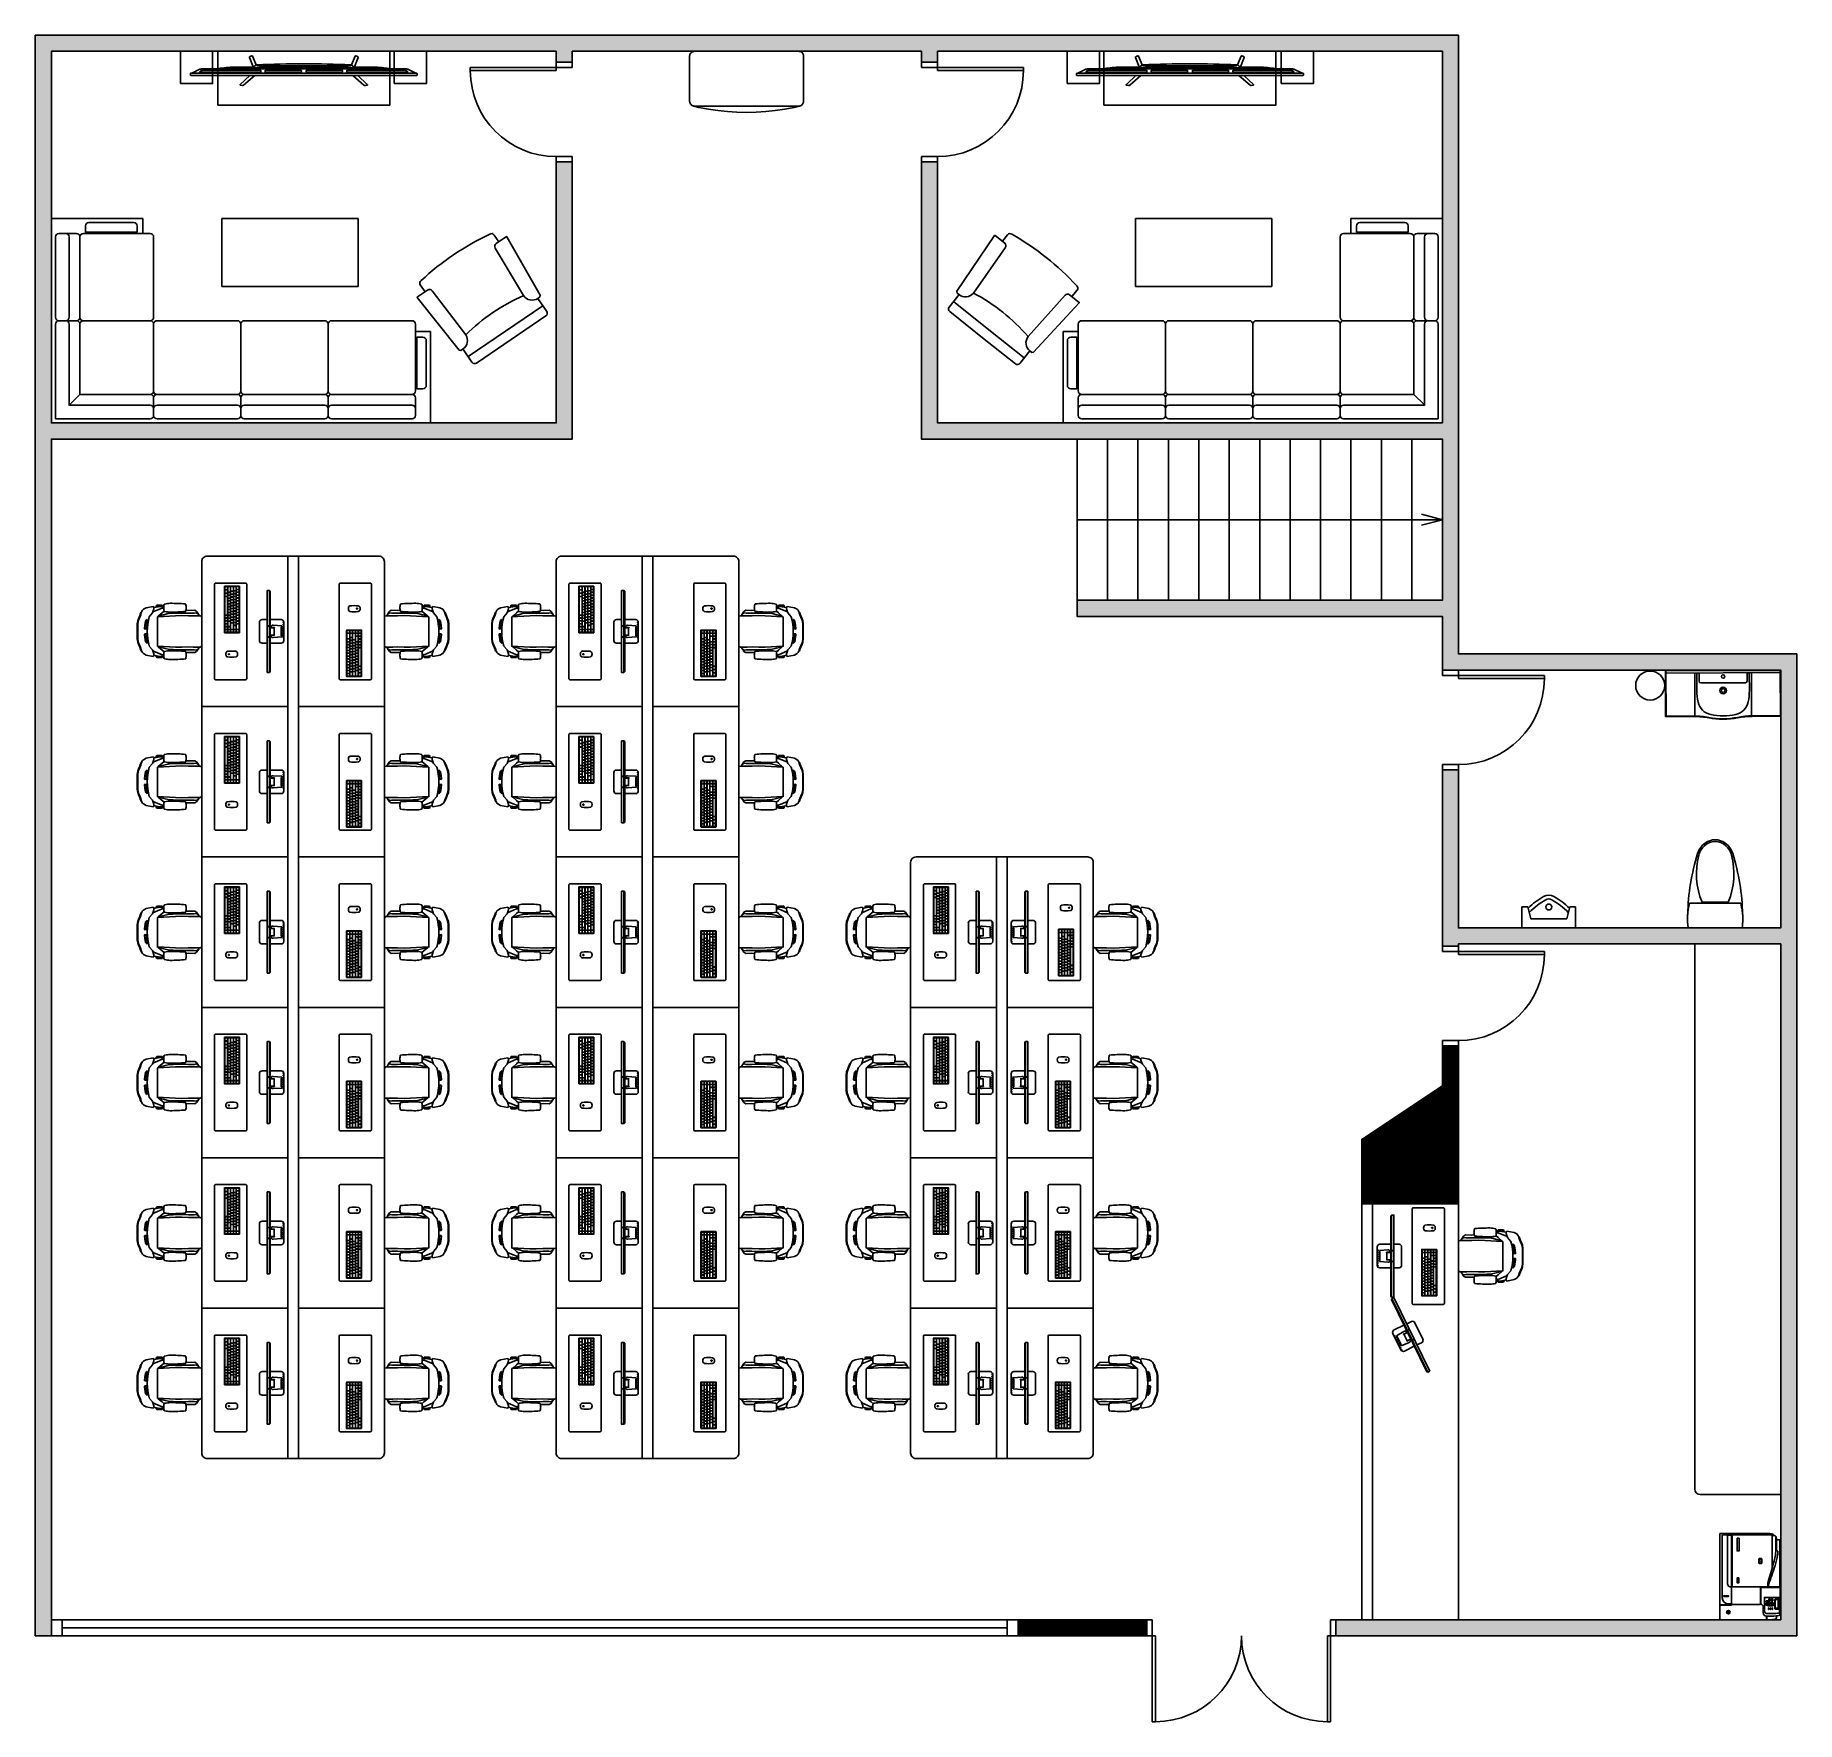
# Model space of a CAD drawing. Header units: centimetres. Extents: x 120 to 1760, y -2 to 1568.
import ezdxf

# ---------------------------------------------------------------- set-up
doc = ezdxf.new("R2010")
doc.units = ezdxf.units.CM
doc.header["$MEASUREMENT"] = 0
for name, color, linetype in [('dwgmodels.com', 250, 'Continuous'), ('Furniture', 130, 'Continuous'), ('hatches', 166, 'Continuous'), ('SANTEH', 7, 'Continuous'), ('WIndows', 161, 'Continuous')]:
    doc.layers.add(name, color=color, linetype=linetype)

# ---------------------------------------------------------------- blocks, each defined once
blk = doc.blocks.new('Logo_Apple')
at = {"color": 0}
blk.add_lwpolyline([(1573, 1035, 0.60932574), (1668, -514, -0.13158971), (1143, -1402, -0.15253151), (846, -1554, -0.11925124), (661, -1541, -0.03241254), (435, -1453, 0.12443749), (138, -1397, 0.09953875), (-239, -1497, -0.08742046), (-451, -1559, -0.19162899), (-757, -1474, -0.0788772), (-1001, -1219, -0.16273057), (-1527, 270, -0.29917322), (-917, 1328, -0.21843141), (-209, 1340, 0.01759536), (9, 1258, 0.16365545), (191, 1258, 0.01485398), (341, 1313, -0.03626545), (651, 1413, -0.1104414), (932, 1418, -0.02065594), (1113, 1373, -0.14542297), (1502, 1122, -0.01539362), (1573, 1035)], format="xyb", dxfattribs=at)
blk.add_lwpolyline([(859, 2376, 0.40282968), (71, 1469, 0.40288947)], format="xyb", close=True, dxfattribs=at)
blk = doc.blocks.new('*U14')
blk.add_lwpolyline([(0.65, -0.75, 0.414214), (0.75, -0.65), (0.75, 0.65, 0.414214), (0.65, 0.75), (-0.65, 0.75, 0.414214), (-0.75, 0.65), (-0.75, -0.65, 0.414214), (-0.65, -0.75)], format="xyb", close=True)
blk = doc.blocks.new('*U15')
at = {"color": 0, "linetype": 'ByBlock', "lineweight": -2, "transparency": 16777216}
for p in [(0, 0), (1.55, 0), (3.1, 0), (4.65, 0), (6.2, 0), (7.75, 0), (9.3, 0), (10.85, 0), (12.4, 0), (13.95, 0), (15.5, 0), (17.05, 0)]:
    blk.add_blockref('*U14', p, dxfattribs=at)
blk = doc.blocks.new('*U16')
blk.add_lwpolyline([(0.65, -0.75, 0.414214), (0.75, -0.65), (0.75, 0.65, 0.414214), (0.65, 0.75), (-0.65, 0.75, 0.414214), (-0.75, 0.65), (-0.75, -0.65, 0.414214), (-0.65, -0.75)], format="xyb", close=True)
blk = doc.blocks.new('*U18')
at = {"color": 0, "linetype": 'ByBlock', "lineweight": -2, "transparency": 16777216}
for p in [(0, 0), (1.55, 0), (3.1, 0), (4.65, 0), (6.2, 0), (7.75, 0), (9.3, 0), (10.85, 0), (12.4, 0), (13.95, 0), (15.5, 0)]:
    blk.add_blockref('*U16', p, dxfattribs=at)
blk = doc.blocks.new('*U19')
blk.add_lwpolyline([(-0.78, -0.75), (0.78, -0.75, 0.414214), (0.88, -0.65), (0.88, 0.65, 0.414214), (0.78, 0.75), (-0.78, 0.75, 0.414214), (-0.88, 0.65), (-0.88, -0.65, 0.414214)], format="xyb", close=True)
blk = doc.blocks.new('*U20')
at = {"color": 0, "linetype": 'ByBlock', "lineweight": -2, "transparency": 16777216}
for p in [(0, 0), (1.8105, 0), (3.621, 0)]:
    blk.add_blockref('*U19', p, dxfattribs=at)
blk = doc.blocks.new('*U23')
blk.add_lwpolyline([(0.65, -0.75, 0.414214), (0.75, -0.65), (0.75, 0.65, 0.414214), (0.65, 0.75), (-0.65, 0.75, 0.414214), (-0.75, 0.65), (-0.75, -0.65, 0.414214), (-0.65, -0.75)], format="xyb", close=True)
blk = doc.blocks.new('*U21')
at = {"color": 0, "linetype": 'ByBlock', "lineweight": -2, "transparency": 16777216}
for p in [(0, 0), (1.55, 0), (3.1, 0), (4.65, 0), (6.2, 0), (7.75, 0), (9.3, 0), (10.85, 0), (12.4, 0), (13.95, 0)]:
    blk.add_blockref('*U23', p, dxfattribs=at)
blk = doc.blocks.new('*U26')
blk.add_lwpolyline([(0.65, -0.75, 0.414214), (0.75, -0.65), (0.75, 0.65, 0.414214), (0.65, 0.75), (-0.65, 0.75, 0.414214), (-0.75, 0.65), (-0.75, -0.65, 0.414214), (-0.65, -0.75)], format="xyb", close=True)
blk = doc.blocks.new('*U24')
at = {"color": 0, "linetype": 'ByBlock', "lineweight": -2, "transparency": 16777216}
for p in [(0, 0), (1.55, 0), (3.1, 0), (4.65, 0), (6.2, 0), (7.75, 0)]:
    blk.add_blockref('*U26', p, dxfattribs=at)
blk = doc.blocks.new('Gaming Keyboard')
for points in [[(1713.65, 1257.35, 0.414214), (1713.55, 1257.45), (1688.65, 1257.45, 0.414214), (1688.55, 1257.35), (1688.55, 1249.44, 0.414214), (1688.65, 1249.34), (1713.55, 1249.34, 0.414214), (1713.65, 1249.44)], [(1713.4, 1249.49, 0.414214), (1713.5, 1249.59), (1713.5, 1257.2, 0.414214), (1713.4, 1257.3), (1688.8, 1257.3, 0.414214), (1688.7, 1257.2), (1688.7, 1249.59, 0.414214), (1688.8, 1249.49)], [(1690.17, 1255.73, 0.414214), (1690.27, 1255.83), (1690.27, 1257.13, 0.414214), (1690.17, 1257.23), (1688.87, 1257.23, 0.414214), (1688.77, 1257.13), (1688.77, 1255.83, 0.414214), (1688.87, 1255.73)], [(1688.87, 1254.19), (1690.96, 1254.19, 0.414214), (1691.06, 1254.29), (1691.06, 1255.59, 0.414214), (1690.96, 1255.69), (1688.87, 1255.69, 0.414214), (1688.77, 1255.59), (1688.77, 1254.29, 0.414214)], [(1688.87, 1252.64), (1691.19, 1252.64, 0.414214), (1691.29, 1252.74), (1691.29, 1254.04, 0.414214), (1691.19, 1254.14), (1688.87, 1254.14, 0.414214), (1688.77, 1254.04), (1688.77, 1252.74, 0.414214)], [(1691.71, 1255.73, 0.414214), (1691.81, 1255.83), (1691.81, 1257.13, 0.414214), (1691.71, 1257.23), (1690.41, 1257.23, 0.414214), (1690.31, 1257.13), (1690.31, 1255.83, 0.414214), (1690.41, 1255.73)], [(1693.26, 1255.73, 0.414214), (1693.36, 1255.83), (1693.36, 1257.13, 0.414214), (1693.26, 1257.23), (1691.96, 1257.23, 0.414214), (1691.86, 1257.13), (1691.86, 1255.83, 0.414214), (1691.96, 1255.73)], [(1694.81, 1255.73, 0.414214), (1694.91, 1255.83), (1694.91, 1257.13, 0.414214), (1694.81, 1257.23), (1693.51, 1257.23, 0.414214), (1693.41, 1257.13), (1693.41, 1255.83, 0.414214), (1693.51, 1255.73)], [(1696.36, 1255.73, 0.414214), (1696.46, 1255.83), (1696.46, 1257.13, 0.414214), (1696.36, 1257.23), (1695.06, 1257.23, 0.414214), (1694.96, 1257.13), (1694.96, 1255.83, 0.414214), (1695.06, 1255.73)], [(1697.91, 1255.73, 0.414214), (1698.01, 1255.83), (1698.01, 1257.13, 0.414214), (1697.91, 1257.23), (1696.61, 1257.23, 0.414214), (1696.51, 1257.13), (1696.51, 1255.83, 0.414214), (1696.61, 1255.73)], [(1699.46, 1255.73, 0.414214), (1699.56, 1255.83), (1699.56, 1257.13, 0.414214), (1699.46, 1257.23), (1698.16, 1257.23, 0.414214), (1698.06, 1257.13), (1698.06, 1255.83, 0.414214), (1698.16, 1255.73)], [(1701.01, 1255.73, 0.414214), (1701.11, 1255.83), (1701.11, 1257.13, 0.414214), (1701.01, 1257.23), (1699.71, 1257.23, 0.414214), (1699.61, 1257.13), (1699.61, 1255.83, 0.414214), (1699.71, 1255.73)], [(1702.56, 1255.73, 0.414214), (1702.66, 1255.83), (1702.66, 1257.13, 0.414214), (1702.56, 1257.23), (1701.26, 1257.23, 0.414214), (1701.16, 1257.13), (1701.16, 1255.83, 0.414214), (1701.26, 1255.73)], [(1704.11, 1255.73, 0.414214), (1704.21, 1255.83), (1704.21, 1257.13, 0.414214), (1704.11, 1257.23), (1702.81, 1257.23, 0.414214), (1702.71, 1257.13), (1702.71, 1255.83, 0.414214), (1702.81, 1255.73)], [(1705.66, 1255.73, 0.414214), (1705.76, 1255.83), (1705.76, 1257.13, 0.414214), (1705.66, 1257.23), (1704.36, 1257.23, 0.414214), (1704.26, 1257.13), (1704.26, 1255.83, 0.414214), (1704.36, 1255.73)], [(1707.21, 1255.73, 0.414214), (1707.31, 1255.83), (1707.31, 1257.13, 0.414214), (1707.21, 1257.23), (1705.91, 1257.23, 0.414214), (1705.81, 1257.13), (1705.81, 1255.83, 0.414214), (1705.91, 1255.73)], [(1708.76, 1255.73, 0.414214), (1708.86, 1255.83), (1708.86, 1257.13, 0.414214), (1708.76, 1257.23), (1707.46, 1257.23, 0.414214), (1707.36, 1257.13), (1707.36, 1255.83, 0.414214), (1707.46, 1255.73)], [(1711.79, 1252.64, 0.414214), (1711.89, 1252.74), (1711.89, 1254.04, 0.414214), (1711.79, 1254.14), (1708.47, 1254.14, 0.414214), (1708.37, 1254.04), (1708.37, 1252.74, 0.414214), (1708.47, 1252.64)], [(1708.9, 1257.13), (1708.9, 1255.83, 0.414214), (1709, 1255.73), (1711.79, 1255.73, 0.414214), (1711.89, 1255.83), (1711.89, 1257.13, 0.414214), (1711.79, 1257.23), (1709, 1257.23, 0.414214)], [(1709.79, 1254.19), (1711.79, 1254.19, 0.414214), (1711.89, 1254.29), (1711.89, 1255.59, 0.414214), (1711.79, 1255.69), (1709.79, 1255.69, 0.414214), (1709.69, 1255.59), (1709.69, 1254.29, 0.414214)], [(1713.33, 1255.73, 0.414214), (1713.43, 1255.83), (1713.43, 1257.13, 0.414214), (1713.33, 1257.23), (1712.03, 1257.23, 0.414214), (1711.93, 1257.13), (1711.93, 1255.83, 0.414214), (1712.03, 1255.73)], [(1713.33, 1254.19, 0.414214), (1713.43, 1254.29), (1713.43, 1255.59, 0.414214), (1713.33, 1255.69), (1712.03, 1255.69, 0.414214), (1711.93, 1255.59), (1711.93, 1254.29, 0.414214), (1712.03, 1254.19)], [(1713.33, 1252.64, 0.414214), (1713.43, 1252.74), (1713.43, 1254.04, 0.414214), (1713.33, 1254.14), (1712.03, 1254.14, 0.414214), (1711.93, 1254.04), (1711.93, 1252.74, 0.414214), (1712.03, 1252.64)], [(1688.77, 1252.5), (1688.77, 1251.2, 0.414214), (1688.87, 1251.1), (1691.75, 1251.1, 0.414214), (1691.85, 1251.2), (1691.85, 1252.5, 0.414214), (1691.75, 1252.6), (1688.87, 1252.6, 0.414214)], [(1694.3, 1249.56), (1704.04, 1249.56, 0.414214), (1704.14, 1249.66), (1704.14, 1250.96, 0.414214), (1704.04, 1251.06), (1694.3, 1251.06, 0.414214), (1694.2, 1250.96), (1694.2, 1249.66, 0.414214)], [(1707.38, 1251.2, 0.414214), (1707.48, 1251.1), (1710.23, 1251.1, 0.414214), (1710.33, 1251.2), (1710.33, 1252.5, 0.414214), (1710.23, 1252.6), (1707.48, 1252.6, 0.414214), (1707.38, 1252.5)], [(1711.78, 1251.1, 0.414214), (1711.88, 1251.2), (1711.88, 1252.5, 0.414214), (1711.78, 1252.6), (1710.48, 1252.6, 0.414214), (1710.38, 1252.5), (1710.38, 1251.2, 0.414214), (1710.48, 1251.1)], [(1713.33, 1251.1, 0.414214), (1713.43, 1251.2), (1713.43, 1252.5, 0.414214), (1713.33, 1252.6), (1712.03, 1252.6, 0.414214), (1711.93, 1252.5), (1711.93, 1251.2, 0.414214), (1712.03, 1251.1)]]:
    blk.add_lwpolyline(points, format="xyb", close=True)
for name, p in [('*U15', (1691.85, 1254.94)), ('*U18', (1692.08, 1253.39)), ('*U20', (1689.65, 1250.31)), ('*U21', (1692.64, 1251.85)), ('*U24', (1704.93, 1250.31))]:
    blk.add_blockref(name, p)
blk = doc.blocks.new('iMac 27_top persp_dwgmodels.com')
at = {"layer": 'dwgmodels.com', "color": 0}
blk.add_lwpolyline([(233, -112, -0.198798), (246, -122, -0.10516), (247, -124, -0.060397), (247, -196, -0.156139), (242, -207, -0.13832), (236, -211, -0.081219), (223, -213, -0.081219), (209, -211, -0.13832), (203, -207, -0.156139), (198, -196, -0.060397), (198, -124, -0.10516), (199, -122, -0.198798), (212, -112, -0.111855)], format="xyb", close=True, dxfattribs=at)
at = {"xscale": 16.18889660343129, "yscale": 16.18889660343129, "zscale": 16.18889660343129}
blk.add_blockref('Gaming Keyboard', (-27706, -20451), dxfattribs=at)
at = {"layer": 'dwgmodels.com', "color": 0, "xscale": 0.002856511494637426, "yscale": 0.002856511494637426, "zscale": 0.002856511494637426}
blk.add_blockref('Logo_Apple', (223, -187), dxfattribs=at)
blk = doc.blocks.new('gamingchairplan')
at = {"layer": 'Furniture'}
for p, q in [((0.403, 0.634), (0.379, 0.623)), ((0.43, 0.638), (0.394, 0.623)), ((0.437, 0.647), (0.403, 0.634)), ((0.47, 0.646), (0.43, 0.638)), ((0.476, 0.652), (0.437, 0.647)), ((0.659, 0.646), (0.47, 0.646)), ((0.653, 0.652), (0.476, 0.652)), ((0.653, 0.652), (0.692, 0.647)), ((0.659, 0.646), (0.699, 0.638)), ((0.692, 0.647), (0.726, 0.634)), ((0.699, 0.638), (0.735, 0.623)), ((0.726, 0.634), (0.75, 0.623)), ((0.263, 0.427), (0.254, 0.422)), ((0.254, 0.359), (0.254, 0.422)), ((0.276, 0.427), (0.263, 0.427)), ((0.263, 0.354), (0.263, 0.427)), ((0.268, 0.38), (0.276, 0.427)), ((0.269, 0.462), (0.285, 0.547)), ((0.269, 0.462), (0.281, 0.454)), ((0.276, 0.427), (0.282, 0.454)), ((0.281, 0.454), (0.282, 0.454)), ((0.282, 0.454), (0.298, 0.454)), ((0.285, 0.547), (0.302, 0.58)), ((0.288, 0.359), (0.333, 0.467)), ((0.346, 0.471), (0.298, 0.454)), ((0.313, 0.59), (0.302, 0.58)), ((0.325, 0.597), (0.313, 0.59)), ((0.332, 0.602), (0.325, 0.597)), ((0.329, 0.599), (0.325, 0.597)), ((0.346, 0.605), (0.329, 0.599)), ((0.329, 0.599), (0.332, 0.602)), ((0.342, 0.611), (0.332, 0.602)), ((0.332, 0.602), (0.332, 0.601)), ((0.358, 0.617), (0.342, 0.611)), ((0.368, 0.612), (0.346, 0.605)), ((0.346, 0.471), (0.391, 0.51)), ((0.379, 0.623), (0.358, 0.617)), ((0.394, 0.623), (0.368, 0.612)), ((0.425, 0.538), (0.422, 0.533)), ((0.525, 0.537), (0.422, 0.533)), ((0.442, 0.553), (0.425, 0.538)), ((0.449, 0.551), (0.438, 0.535)), ((0.525, 0.539), (0.438, 0.535)), ((0.495, 0.561), (0.442, 0.553)), ((0.498, 0.558), (0.449, 0.551)), ((0.525, 0.565), (0.495, 0.561)), ((0.523, 0.561), (0.498, 0.558)), ((0.523, 0.561), (0.525, 0.56)), ((0.536, 0.563), (0.525, 0.565)), ((0.525, 0.539), (0.525, 0.56)), ((0.525, 0.56), (0.528, 0.558)), ((0.528, 0.558), (0.525, 0.539)), ((0.534, 0.538), (0.525, 0.537)), ((0.534, 0.538), (0.536, 0.563)), ((0.593, 0.563), (0.604, 0.565)), ((0.595, 0.538), (0.593, 0.563)), ((0.595, 0.538), (0.604, 0.537)), ((0.604, 0.56), (0.601, 0.558)), ((0.601, 0.558), (0.604, 0.539)), ((0.604, 0.565), (0.634, 0.561)), ((0.606, 0.561), (0.604, 0.56)), ((0.604, 0.539), (0.604, 0.56)), ((0.604, 0.539), (0.691, 0.535)), ((0.604, 0.537), (0.707, 0.533)), ((0.606, 0.561), (0.631, 0.558)), ((0.631, 0.558), (0.68, 0.551)), ((0.634, 0.561), (0.687, 0.553)), ((0.68, 0.551), (0.691, 0.535)), ((0.687, 0.553), (0.704, 0.538)), ((0.704, 0.538), (0.707, 0.533)), ((0.735, 0.623), (0.761, 0.612)), ((0.783, 0.471), (0.738, 0.51)), ((0.75, 0.623), (0.771, 0.617)), ((0.761, 0.612), (0.783, 0.605)), ((0.771, 0.617), (0.787, 0.611)), ((0.783, 0.605), (0.8, 0.599)), ((0.783, 0.471), (0.831, 0.454)), ((0.787, 0.611), (0.797, 0.602)), ((0.841, 0.359), (0.796, 0.467)), ((0.8, 0.599), (0.797, 0.602)), ((0.797, 0.602), (0.797, 0.601)), ((0.797, 0.602), (0.804, 0.597)), ((0.8, 0.599), (0.804, 0.597)), ((0.804, 0.597), (0.816, 0.59)), ((0.816, 0.59), (0.827, 0.58)), ((0.844, 0.547), (0.827, 0.58)), ((0.847, 0.454), (0.831, 0.454)), ((0.86, 0.462), (0.844, 0.547)), ((0.848, 0.454), (0.847, 0.454)), ((0.853, 0.427), (0.847, 0.454)), ((0.86, 0.462), (0.848, 0.454)), ((0.853, 0.427), (0.866, 0.427)), ((0.861, 0.38), (0.853, 0.427)), ((0.866, 0.427), (0.875, 0.422)), ((0.866, 0.354), (0.866, 0.427)), ((0.875, 0.359), (0.875, 0.422)), ((0.231, 0.261), (0.232, 0.278)), ((0.231, 0.261), (0.231, 0.238)), ((0.231, 0.238), (0.232, 0.216)), ((0.234, 0.295), (0.232, 0.278)), ((0.232, 0.194), (0.232, 0.216)), ((0.236, 0.311), (0.234, 0.295)), ((0.236, 0.311), (0.24, 0.328)), ((0.241, 0.33), (0.24, 0.328)), ((0.242, 0.332), (0.241, 0.33)), ((0.244, 0.333), (0.242, 0.332)), ((0.244, 0.333), (0.254, 0.336)), ((0.254, 0.359), (0.263, 0.354)), ((0.279, 0.336), (0.254, 0.336)), ((0.263, 0.354), (0.272, 0.354)), ((0.268, 0.38), (0.272, 0.354)), ((0.272, 0.354), (0.274, 0.343)), ((0.279, 0.336), (0.274, 0.343)), ((0.293, 0.336), (0.279, 0.336)), ((0.293, 0.336), (0.288, 0.359)), ((0.313, 0.336), (0.293, 0.336)), ((0.322, 0.334), (0.313, 0.336)), ((0.324, 0.334), (0.322, 0.334)), ((0.323, 0.333), (0.322, 0.334)), ((0.323, 0.333), (0.325, 0.332)), ((0.344, 0.357), (0.324, 0.334)), ((0.327, 0.33), (0.325, 0.332)), ((0.328, 0.328), (0.327, 0.33)), ((0.328, 0.328), (0.331, 0.311)), ((0.331, 0.311), (0.334, 0.295)), ((0.335, 0.278), (0.334, 0.295)), ((0.336, 0.261), (0.335, 0.278)), ((0.335, 0.194), (0.336, 0.216)), ((0.336, 0.238), (0.336, 0.261)), ((0.336, 0.238), (0.336, 0.216)), ((0.383, 0.403), (0.344, 0.357)), ((0.349, 0.225), (0.347, 0.128)), ((0.35, 0.269), (0.349, 0.225)), ((0.383, 0.403), (0.35, 0.269)), ((0.39, 0.412), (0.378, 0.2)), ((0.39, 0.412), (0.383, 0.403)), ((0.391, 0.414), (0.39, 0.412)), ((0.738, 0.414), (0.391, 0.414)), ((0.738, 0.414), (0.744, 0.414)), ((0.738, 0.414), (0.739, 0.412)), ((0.739, 0.412), (0.751, 0.2)), ((0.739, 0.412), (0.746, 0.403)), ((0.746, 0.403), (0.779, 0.269)), ((0.746, 0.403), (0.785, 0.357)), ((0.779, 0.269), (0.779, 0.225)), ((0.779, 0.225), (0.782, 0.128)), ((0.785, 0.357), (0.805, 0.334)), ((0.793, 0.261), (0.794, 0.278)), ((0.793, 0.261), (0.793, 0.238)), ((0.793, 0.238), (0.793, 0.216)), ((0.794, 0.194), (0.793, 0.216)), ((0.795, 0.295), (0.794, 0.278)), ((0.798, 0.311), (0.795, 0.295)), ((0.801, 0.328), (0.798, 0.311)), ((0.802, 0.33), (0.801, 0.328)), ((0.804, 0.332), (0.802, 0.33)), ((0.806, 0.333), (0.804, 0.332)), ((0.805, 0.334), (0.807, 0.334)), ((0.806, 0.333), (0.807, 0.334)), ((0.807, 0.334), (0.816, 0.336)), ((0.816, 0.336), (0.836, 0.336)), ((0.836, 0.336), (0.841, 0.359)), ((0.836, 0.336), (0.85, 0.336)), ((0.85, 0.336), (0.855, 0.343)), ((0.85, 0.336), (0.875, 0.336)), ((0.857, 0.354), (0.855, 0.343)), ((0.861, 0.38), (0.857, 0.354)), ((0.866, 0.354), (0.857, 0.354)), ((0.875, 0.359), (0.866, 0.354)), ((0.885, 0.333), (0.875, 0.336)), ((0.885, 0.333), (0.887, 0.332)), ((0.887, 0.332), (0.888, 0.33)), ((0.889, 0.328), (0.888, 0.33)), ((0.893, 0.311), (0.889, 0.328)), ((0.893, 0.311), (0.895, 0.295)), ((0.897, 0.278), (0.895, 0.295)), ((0.898, 0.261), (0.897, 0.278)), ((0.898, 0.238), (0.897, 0.216)), ((0.897, 0.194), (0.897, 0.216)), ((0.898, 0.238), (0.898, 0.261)), ((0.232, 0.194), (0.233, 0.172)), ((0.234, 0.149), (0.233, 0.172)), ((0.234, 0.149), (0.235, 0.127)), ((0.235, 0.127), (0.237, 0.105)), ((0.239, 0.083), (0.237, 0.105)), ((0.24, 0.08), (0.239, 0.083)), ((0.24, 0.08), (0.241, 0.078)), ((0.244, 0.077), (0.241, 0.078)), ((0.244, 0.077), (0.254, 0.075)), ((0.254, 0.075), (0.264, 0.074)), ((0.264, 0.074), (0.274, 0.073)), ((0.274, 0.073), (0.284, 0.072)), ((0.294, 0.073), (0.284, 0.072)), ((0.304, 0.074), (0.294, 0.073)), ((0.304, 0.074), (0.314, 0.075)), ((0.324, 0.077), (0.314, 0.075)), ((0.315, 0.04), (0.314, 0.075)), ((0.314, 0.075), (0.314, 0.075)), ((0.315, 0.04), (0.314, -0.03)), ((0.326, 0.078), (0.324, 0.077)), ((0.328, 0.08), (0.326, 0.078)), ((0.329, 0.083), (0.328, 0.08)), ((0.33, 0.105), (0.329, 0.083)), ((0.332, 0.127), (0.33, 0.105)), ((0.333, 0.149), (0.332, 0.127)), ((0.334, 0.172), (0.333, 0.149)), ((0.334, 0.172), (0.335, 0.194)), ((0.347, 0.128), (0.348, 0.044)), ((0.348, 0.044), (0.348, -0.024)), ((0.378, 0.2), (0.376, 0.124)), ((0.376, 0.124), (0.379, 0.045)), ((0.379, 0.045), (0.379, -0.012)), ((0.753, 0.124), (0.749, 0.045)), ((0.749, 0.045), (0.75, -0.012)), ((0.751, 0.2), (0.753, 0.124)), ((0.782, 0.128), (0.781, 0.044)), ((0.781, 0.044), (0.781, -0.024)), ((0.795, 0.172), (0.794, 0.194)), ((0.795, 0.172), (0.796, 0.149)), ((0.797, 0.127), (0.796, 0.149)), ((0.797, 0.127), (0.799, 0.105)), ((0.8, 0.083), (0.799, 0.105)), ((0.801, 0.08), (0.8, 0.083)), ((0.801, 0.08), (0.803, 0.078)), ((0.805, 0.077), (0.803, 0.078)), ((0.805, 0.077), (0.815, 0.075)), ((0.814, 0.04), (0.815, 0.075)), ((0.814, 0.04), (0.815, -0.03)), ((0.815, 0.075), (0.825, 0.074)), ((0.815, 0.075), (0.815, 0.075)), ((0.825, 0.074), (0.835, 0.073)), ((0.835, 0.073), (0.845, 0.072)), ((0.855, 0.073), (0.845, 0.072)), ((0.855, 0.073), (0.865, 0.074)), ((0.865, 0.074), (0.875, 0.075)), ((0.885, 0.077), (0.875, 0.075)), ((0.885, 0.077), (0.888, 0.078)), ((0.889, 0.08), (0.888, 0.078)), ((0.89, 0.083), (0.889, 0.08)), ((0.89, 0.083), (0.892, 0.105)), ((0.893, 0.127), (0.892, 0.105)), ((0.893, 0.127), (0.895, 0.149)), ((0.895, 0.149), (0.896, 0.172)), ((0.897, 0.194), (0.896, 0.172)), ((0.314, -0.03), (0.327, -0.051)), ((0.327, -0.051), (0.349, -0.065)), ((0.349, -0.065), (0.329, -0.051)), ((0.348, -0.024), (0.344, -0.051)), ((0.344, -0.051), (0.364, -0.076)), ((0.364, -0.076), (0.349, -0.065)), ((0.364, -0.076), (0.373, -0.078)), ((0.379, -0.081), (0.373, -0.078)), ((0.373, -0.078), (0.379, -0.08)), ((0.379, -0.012), (0.379, -0.051)), ((0.379, -0.051), (0.379, -0.074)), ((0.379, -0.08), (0.379, -0.074)), ((0.379, -0.08), (0.379, -0.081)), ((0.379, -0.081), (0.379, -0.092)), ((0.73, -0.112), (0.399, -0.112)), ((0.75, -0.012), (0.75, -0.051)), ((0.75, -0.051), (0.75, -0.074)), ((0.75, -0.08), (0.75, -0.074)), ((0.75, -0.081), (0.756, -0.078)), ((0.756, -0.078), (0.75, -0.08)), ((0.75, -0.08), (0.75, -0.081)), ((0.75, -0.081), (0.75, -0.092)), ((0.765, -0.076), (0.756, -0.078)), ((0.785, -0.051), (0.765, -0.076)), ((0.765, -0.076), (0.78, -0.065)), ((0.802, -0.051), (0.78, -0.065)), ((0.78, -0.065), (0.8, -0.051)), ((0.781, -0.024), (0.785, -0.051)), ((0.815, -0.03), (0.802, -0.051))]:
    blk.add_line(p, q, dxfattribs=at)
for centre, radius, start, end in [((0.564, -0.106), 0.64, 74.2921, 105.7079), ((0.399, -0.092), 0.02, 180, 270), ((0.73, -0.092), 0.02, 270, 0)]:
    blk.add_arc(centre, radius, start, end, dxfattribs=at)
blk = doc.blocks.new('ММГ12')
for p, q in [((-2780, 0), (-2030, 0)), ((-2780, 0), (-2780, -670)), ((-1390, 0), (-2030, 0)), ((-1390, 0), (-750, 0)), ((-750, 0), (0, 0)), ((0, 0), (0, -750)), ((-2670, -185), (-2670, -55)), ((-2645, -30), (-2055, -30)), ((-2030, -55), (-2030, -185)), ((-2030, -55), (-2030, -185)), ((-1415, -30), (-2005, -30)), ((-1390, -185), (-1390, -55)), ((-1390, -185), (-1390, -55)), ((-1365, -30), (-775, -30)), ((-750, -55), (-750, -185)), ((-750, -185), (-750, -55)), ((-725, -30), (-30, -30)), ((-30, -30), (-30, -725)), ((-2680, -250), (-2725, -250)), ((-2680, -250), (-2680, -630)), ((-2670, -235), (-2670, -725)), ((-2645, -130), (-2055, -130)), ((-2055, -210), (-2645, -210)), ((-2030, -725), (-2030, -235)), ((-2030, -725), (-2030, -235)), ((-1415, -130), (-2005, -130)), ((-2005, -210), (-1415, -210)), ((-1390, -235), (-1390, -725)), ((-1390, -235), (-1390, -725)), ((-1365, -130), (-775, -130)), ((-775, -210), (-1365, -210)), ((-750, -235), (-750, -725)), ((-750, -725), (-750, -235)), ((-725, -130), (-135, -130)), ((-210, -210), (-725, -210)), ((-210, -210), (-132, -132)), ((-210, -725), (-210, -210)), ((-135, -130), (-135, -130)), ((-130, -135), (-130, -725)), ((-2750, -275), (-2750, -605)), ((-2680, -630), (-2725, -630)), ((-2670, -670), (-2780, -670)), ((-2645, -750), (-2055, -750)), ((-1415, -750), (-2005, -750)), ((-1365, -750), (-775, -750)), ((-750, -1365), (-750, -775)), ((-725, -750), (-235, -750)), ((-725, -750), (-235, -750)), ((-210, -775), (-210, -1365)), ((-55, -750), (-185, -750)), ((-55, -750), (-185, -750)), ((-130, -1365), (-130, -775)), ((-30, -1365), (-30, -775)), ((0, -1500), (0, -750)), ((-1250, -1000), (-2250, -1000)), ((-2250, -1000), (-2250, -1500)), ((-1250, -1500), (-1250, -1000)), ((-235, -1390), (-725, -1390)), ((-670, -1390), (-670, -1500)), ((-630, -1400), (-630, -1445)), ((-250, -1400), (-630, -1400)), ((-250, -1400), (-250, -1445)), ((-185, -1390), (-55, -1390)), ((-2250, -1500), (-1250, -1500)), ((0, -1500), (-670, -1500)), ((-275, -1470), (-605, -1470))]:
    blk.add_line(p, q)
for centre, start, end in [((-2645, -55), 90, 180), ((-2645, -105), 180, 270), ((-2055, -55), 0, 90), ((-2055, -105), 270, 0), ((-2005, -55), 90, 180), ((-2005, -105), 180, 270), ((-1415, -55), 0, 90), ((-1415, -105), 270, 0), ((-1365, -55), 90, 180), ((-1365, -105), 180, 270), ((-775, -55), 0, 90), ((-775, -105), 270, 0), ((-725, -55), 90, 180), ((-725, -105), 180, 270), ((-2725, -275), 90, 180), ((-2645, -185), 180, 270), ((-2645, -235), 90, 180), ((-2055, -185), 270, 0), ((-2055, -235), 0, 90), ((-2005, -185), 180, 270), ((-2005, -235), 90, 180), ((-1415, -185), 270, 0), ((-1415, -235), 0, 90), ((-1365, -185), 180, 270), ((-1365, -235), 90, 180), ((-775, -185), 270, 0), ((-775, -235), 0, 90), ((-725, -185), 180, 270), ((-725, -235), 90, 180), ((-135, -105), 270, 283.0519), ((-105, -135), 166.9481, 180), ((-2725, -605), 180, 270), ((-2645, -725), 180, 270), ((-2055, -725), 270, 0), ((-2005, -725), 180, 270), ((-1415, -725), 270, 0), ((-1365, -725), 180, 270), ((-775, -725), 270, 0), ((-725, -725), 180, 270), ((-725, -775), 90, 180), ((-235, -725), 270, 0), ((-235, -775), 0, 90), ((-185, -725), 180, 270), ((-185, -775), 90, 180), ((-105, -725), 180, 270), ((-105, -775), 90, 180), ((-55, -725), 270, 0), ((-55, -775), 0, 90), ((-725, -1365), 180, 270), ((-235, -1365), 270, 0), ((-185, -1365), 180, 270), ((-105, -1365), 180, 270), ((-55, -1365), 270, 0), ((-605, -1445), 180, 270), ((-275, -1445), 270, 0)]:
    blk.add_arc(centre, 25, start, end)
blk = doc.blocks.new('Tv06_top_cad-block.com')
at = {"color": 0}
for points in [[(-161.1, -3.4), (-173.3, 26.2, 0.359324), (-175.3, 27.3, 0.097501), (-182.8, 24.2, 0.350578), (-183.5, 22.1), (-171.1, -10.4)], [(161.1, -3.4), (173.3, 26.2, -0.359324), (175.3, 27.3, -0.097501), (182.8, 24.2, -0.350578), (183.5, 22.1), (171.1, -10.4)], [(-381.9, -38.8, -0.13121), (-383.2, -32.7, -0.169032), (-383, -32.3), (-381.8, -31.1, -0.205713), (-381.3, -30.9), (-378.5, -30.9, 0.118206), (-376.2, -30.4), (-351.4, -18.4, -0.105648), (-345.8, -17), (0, -17)], [(-339.3, -21.2), (-339.3, -21.2, 0.099639), (-344.3, -22.2), (-349.2, -24.6, 0.215889), (-350.7, -26.3, 0.476075), (-349.4, -28, 0.244765)], [(-295.5, -17), (-282, -15, -0.02037), (-255.8, -12, -0.012056), (-227.2, -10.7), (-169.3, -10.7)], [(-182.5, -38.8), (-214.4, -69.1, 0.250582), (-215, -71, 0.266718), (-214.3, -71.9, 0.084688)], [(-214.3, -71.9), (-207.3, -73.1, 0.211205), (-203.3, -72.1), (-165.2, -38.8)], [(-181.8, -17), (-178.5, -14, -0.213415), (-177.3, -13.6), (0, -13.6)], [(-172.1, -13.6, -0.072098), (-159.2, -3, -0.121861), (-158.4, -2.8)], [(-170.1, -10.6, -0.053076), (-160.2, -2.9), (-158.4, -2.8)], [(-147.6, -13.6), (-147.6, -7.5, -0.414214), (-147.4, -7.3), (-146.5, -7.3, -0.414214), (-146.3, -7.5), (-146.3, -13.6)], [(-146.8, -28, 0.414214), (-145, -26.2), (-145, -23, 0.414214), (-146.8, -21.2)], [(-143.9, -13.6), (-143.9, -7.5, -0.414214), (-143.7, -7.3), (-142.7, -7.3, -0.414214), (-142.6, -7.5), (-142.6, -13.6)], [(-140.2, -13.6), (-140.2, -7.5, -0.414214), (-140, -7.3), (-139, -7.3, -0.414214), (-138.8, -7.5), (-138.8, -13.6)], [(-136.4, -13.6), (-136.4, -7.5, -0.414214), (-136.3, -7.3), (-135.3, -7.3, -0.414214), (-135.1, -7.5), (-135.1, -13.6)], [(-132.7, -13.6), (-132.7, -7.5, -0.414214), (-132.5, -7.3), (-131.6, -7.3, -0.414214), (-131.4, -7.5), (-131.4, -13.6)], [(-128.8, -28, -0.414214), (-130.6, -26.2), (-130.6, -23, -0.414214), (-128.8, -21.2)], [(-129, -13.6), (-129, -7.5, -0.414214), (-128.8, -7.3), (-127.9, -7.3, -0.414214), (-127.7, -7.5), (-127.7, -13.6)], [(-125.3, -13.6), (-125.3, -7.5, -0.414214), (-125.1, -7.3), (-124.1, -7.3, -0.414214), (-124, -7.5), (-124, -13.6)], [(-121.6, -13.6), (-121.6, -7.5, -0.414214), (-121.4, -7.3), (-120.4, -7.3, -0.414214), (-120.2, -7.5), (-120.2, -13.6)], [(-117.8, -13.6), (-117.8, -7.5, -0.414214), (-117.7, -7.3), (-116.7, -7.3, -0.414214), (-116.5, -7.5), (-116.5, -13.6)], [(-114.1, -13.6), (-114.1, -7.5, -0.414214), (-113.9, -7.3), (-113, -7.3, -0.414214), (-112.8, -7.5), (-112.8, -13.6)], [(-110.4, -13.6), (-110.4, -7.5, -0.414214), (-110.2, -7.3), (-109.3, -7.3, -0.414214), (-109.1, -7.5), (-109.1, -13.6)], [(-106.7, -13.6), (-106.7, -7.5, -0.414214), (-106.5, -7.3), (-105.5, -7.3, -0.414214), (-105.4, -7.5), (-105.4, -13.6)], [(-103, -13.6), (-103, -7.5, -0.414214), (-102.8, -7.3), (-101.8, -7.3, -0.414214), (-101.6, -7.5), (-101.6, -13.6)], [(-99.2, -13.6), (-99.2, -7.5, -0.414214), (-99.1, -7.3), (-98.1, -7.3, -0.414214), (-97.9, -7.5), (-97.9, -13.6)], [(-95.5, -13.6), (-95.5, -7.5, -0.414214), (-95.3, -7.3), (-94.4, -7.3, -0.414214), (-94.2, -7.5), (-94.2, -13.6)], [(-91.8, -13.6), (-91.8, -7.5, -0.414214), (-91.6, -7.3), (-90.7, -7.3, -0.414214), (-90.5, -7.5), (-90.5, -13.6)], [(-88.1, -13.6), (-88.1, -7.5, -0.414214), (-87.9, -7.3), (-86.9, -7.3, -0.414214), (-86.8, -7.5), (-86.8, -13.6)], [(-84.4, -13.6), (-84.4, -7.5, -0.414214), (-84.2, -7.3), (-83.2, -7.3, -0.414214), (-83, -7.5), (-83, -13.6)], [(-80.6, -13.6), (-80.6, -7.5, -0.414214), (-80.5, -7.3), (-79.5, -7.3, -0.414214), (-79.3, -7.5), (-79.3, -13.6)], [(-76.9, -13.6), (-76.9, -7.5, -0.414214), (-76.7, -7.3), (-75.8, -7.3, -0.414214), (-75.6, -7.5), (-75.6, -13.6)], [(-73.2, -13.6), (-73.2, -7.5, -0.414214), (-73, -7.3), (-72.1, -7.3, -0.414214), (-71.9, -7.5), (-71.9, -13.6)], [(-69.5, -13.6), (-69.5, -7.5, -0.414214), (-69.3, -7.3), (-68.3, -7.3, -0.414214), (-68.2, -7.5), (-68.2, -13.6)], [(-65.8, -13.6), (-65.8, -7.5, -0.414214), (-65.6, -7.3), (-64.6, -7.3, -0.414214), (-64.4, -7.5), (-64.4, -13.6)], [(-62, -13.6), (-62, -7.5, -0.414214), (-61.9, -7.3), (-60.9, -7.3, -0.414214), (-60.7, -7.5), (-60.7, -13.6)], [(-58.3, -13.6), (-58.3, -7.5, -0.414214), (-58.1, -7.3), (-57.2, -7.3, -0.414214), (-57, -7.5), (-57, -13.6)], [(-54.6, -13.6), (-54.6, -7.5, -0.414214), (-54.4, -7.3), (-53.5, -7.3, -0.414214), (-53.3, -7.5), (-53.3, -13.6)], [(-50.9, -13.6), (-50.9, -7.5, -0.414214), (-50.7, -7.3), (-49.7, -7.3, -0.414214), (-49.6, -7.5), (-49.6, -13.6)], [(-47.2, -13.6), (-47.2, -7.5, -0.414214), (-47, -7.3), (-46, -7.3, -0.414214), (-45.8, -7.5), (-45.8, -13.6)], [(-43.4, -13.6), (-43.4, -7.5, -0.414214), (-43.3, -7.3), (-42.3, -7.3, -0.414214), (-42.1, -7.5), (-42.1, -13.6)], [(-39.7, -13.6), (-39.7, -7.5, -0.414214), (-39.5, -7.3), (-38.6, -7.3, -0.414214), (-38.4, -7.5), (-38.4, -13.6)], [(-36, -13.6), (-36, -7.5, -0.414214), (-35.8, -7.3), (-34.9, -7.3, -0.414214), (-34.7, -7.5), (-34.7, -13.6)], [(-32.3, -13.6), (-32.3, -7.5, -0.414214), (-32.1, -7.3), (-31.1, -7.3, -0.414214), (-31, -7.5), (-31, -13.6)], [(-28.6, -13.6), (-28.6, -7.5, -0.414214), (-28.4, -7.3), (-27.4, -7.3, -0.414214), (-27.2, -7.5), (-27.2, -13.6)], [(-24.8, -13.6), (-24.8, -7.5, -0.414214), (-24.7, -7.3), (-23.7, -7.3, -0.414214), (-23.5, -7.5), (-23.5, -13.6)], [(-21.1, -13.6), (-21.1, -7.5, -0.414214), (-20.9, -7.3), (-20, -7.3, -0.414214), (-19.8, -7.5), (-19.8, -13.6)], [(-17.4, -13.6), (-17.4, -7.5, -0.414214), (-17.2, -7.3), (-16.3, -7.3, -0.414214), (-16.1, -7.5), (-16.1, -13.6)], [(-13.7, -13.6), (-13.7, -7.5, -0.414214), (-13.5, -7.3), (-12.5, -7.3, -0.414214), (-12.4, -7.5), (-12.4, -13.6)], [(-10, -13.6), (-10, -7.5, -0.414214), (-9.8, -7.3), (-8.8, -7.3, -0.414214), (-8.6, -7.5), (-8.6, -13.6)], [(-10, -28, 0.414214), (-8.2, -26.2), (-8.2, -23, 0.414214), (-10, -21.2)], [(-6.2, -13.6), (-6.2, -7.5, -0.414214), (-6.1, -7.3), (-5.1, -7.3, -0.414214), (-4.9, -7.5), (-4.9, -13.6)], [(-2.5, -13.6), (-2.5, -7.5, -0.414214), (-2.3, -7.3), (-1.4, -7.3, -0.414214), (-1.2, -7.5), (-1.2, -13.6)], [(181.8, -17), (178.5, -14, 0.213415), (177.3, -13.6), (0, -13.6)], [(381.9, -38.8, 0.13121), (383.2, -32.7, 0.169032), (383, -32.3), (381.8, -31.1, 0.205713), (381.3, -30.9), (378.5, -30.9, -0.118206), (376.2, -30.4), (351.4, -18.4, 0.105648), (345.8, -17), (0, -17)], [(2.5, -13.6), (2.5, -7.5, 0.414214), (2.3, -7.3), (1.4, -7.3, 0.414214), (1.2, -7.5), (1.2, -13.6)], [(6.2, -13.6), (6.2, -7.5, 0.414214), (6.1, -7.3), (5.1, -7.3, 0.414214), (4.9, -7.5), (4.9, -13.6)], [(10, -28, -0.414214), (8.2, -26.2), (8.2, -23, -0.414214), (10, -21.2)], [(10, -13.6), (10, -7.5, 0.414214), (9.8, -7.3), (8.8, -7.3, 0.414214), (8.6, -7.5), (8.6, -13.6)], [(13.7, -13.6), (13.7, -7.5, 0.414214), (13.5, -7.3), (12.5, -7.3, 0.414214), (12.4, -7.5), (12.4, -13.6)], [(17.4, -13.6), (17.4, -7.5, 0.414214), (17.2, -7.3), (16.3, -7.3, 0.414214), (16.1, -7.5), (16.1, -13.6)], [(21.1, -13.6), (21.1, -7.5, 0.414214), (20.9, -7.3), (20, -7.3, 0.414214), (19.8, -7.5), (19.8, -13.6)], [(24.8, -13.6), (24.8, -7.5, 0.414214), (24.7, -7.3), (23.7, -7.3, 0.414214), (23.5, -7.5), (23.5, -13.6)], [(28.6, -13.6), (28.6, -7.5, 0.414214), (28.4, -7.3), (27.4, -7.3, 0.414214), (27.2, -7.5), (27.2, -13.6)], [(32.3, -13.6), (32.3, -7.5, 0.414214), (32.1, -7.3), (31.1, -7.3, 0.414214), (31, -7.5), (31, -13.6)], [(36, -13.6), (36, -7.5, 0.414214), (35.8, -7.3), (34.9, -7.3, 0.414214), (34.7, -7.5), (34.7, -13.6)], [(39.7, -13.6), (39.7, -7.5, 0.414214), (39.5, -7.3), (38.6, -7.3, 0.414214), (38.4, -7.5), (38.4, -13.6)], [(43.4, -13.6), (43.4, -7.5, 0.414214), (43.3, -7.3), (42.3, -7.3, 0.414214), (42.1, -7.5), (42.1, -13.6)], [(47.2, -13.6), (47.2, -7.5, 0.414214), (47, -7.3), (46, -7.3, 0.414214), (45.8, -7.5), (45.8, -13.6)], [(50.9, -13.6), (50.9, -7.5, 0.414214), (50.7, -7.3), (49.7, -7.3, 0.414214), (49.6, -7.5), (49.6, -13.6)], [(54.6, -13.6), (54.6, -7.5, 0.414214), (54.4, -7.3), (53.5, -7.3, 0.414214), (53.3, -7.5), (53.3, -13.6)], [(58.3, -13.6), (58.3, -7.5, 0.414214), (58.1, -7.3), (57.2, -7.3, 0.414214), (57, -7.5), (57, -13.6)], [(62, -13.6), (62, -7.5, 0.414214), (61.9, -7.3), (60.9, -7.3, 0.414214), (60.7, -7.5), (60.7, -13.6)], [(65.8, -13.6), (65.8, -7.5, 0.414214), (65.6, -7.3), (64.6, -7.3, 0.414214), (64.4, -7.5), (64.4, -13.6)], [(69.5, -13.6), (69.5, -7.5, 0.414214), (69.3, -7.3), (68.3, -7.3, 0.414214), (68.2, -7.5), (68.2, -13.6)], [(73.2, -13.6), (73.2, -7.5, 0.414214), (73, -7.3), (72.1, -7.3, 0.414214), (71.9, -7.5), (71.9, -13.6)], [(76.9, -13.6), (76.9, -7.5, 0.414214), (76.7, -7.3), (75.8, -7.3, 0.414214), (75.6, -7.5), (75.6, -13.6)], [(80.6, -13.6), (80.6, -7.5, 0.414214), (80.5, -7.3), (79.5, -7.3, 0.414214), (79.3, -7.5), (79.3, -13.6)], [(84.4, -13.6), (84.4, -7.5, 0.414214), (84.2, -7.3), (83.2, -7.3, 0.414214), (83, -7.5), (83, -13.6)], [(88.1, -13.6), (88.1, -7.5, 0.414214), (87.9, -7.3), (86.9, -7.3, 0.414214), (86.8, -7.5), (86.8, -13.6)], [(91.8, -13.6), (91.8, -7.5, 0.414214), (91.6, -7.3), (90.7, -7.3, 0.414214), (90.5, -7.5), (90.5, -13.6)], [(95.5, -13.6), (95.5, -7.5, 0.414214), (95.3, -7.3), (94.4, -7.3, 0.414214), (94.2, -7.5), (94.2, -13.6)], [(99.2, -13.6), (99.2, -7.5, 0.414214), (99.1, -7.3), (98.1, -7.3, 0.414214), (97.9, -7.5), (97.9, -13.6)], [(103, -13.6), (103, -7.5, 0.414214), (102.8, -7.3), (101.8, -7.3, 0.414214), (101.6, -7.5), (101.6, -13.6)], [(106.7, -13.6), (106.7, -7.5, 0.414214), (106.5, -7.3), (105.5, -7.3, 0.414214), (105.4, -7.5), (105.4, -13.6)], [(110.4, -13.6), (110.4, -7.5, 0.414214), (110.2, -7.3), (109.3, -7.3, 0.414214), (109.1, -7.5), (109.1, -13.6)], [(114.1, -13.6), (114.1, -7.5, 0.414214), (113.9, -7.3), (113, -7.3, 0.414214), (112.8, -7.5), (112.8, -13.6)], [(117.8, -13.6), (117.8, -7.5, 0.414214), (117.7, -7.3), (116.7, -7.3, 0.414214), (116.5, -7.5), (116.5, -13.6)], [(121.6, -13.6), (121.6, -7.5, 0.414214), (121.4, -7.3), (120.4, -7.3, 0.414214), (120.2, -7.5), (120.2, -13.6)], [(125.3, -13.6), (125.3, -7.5, 0.414214), (125.1, -7.3), (124.1, -7.3, 0.414214), (124, -7.5), (124, -13.6)], [(129, -13.6), (129, -7.5, 0.414214), (128.8, -7.3), (127.9, -7.3, 0.414214), (127.7, -7.5), (127.7, -13.6)], [(128.8, -28, 0.414214), (130.6, -26.2), (130.6, -23, 0.414214), (128.8, -21.2)], [(132.7, -13.6), (132.7, -7.5, 0.414214), (132.5, -7.3), (131.6, -7.3, 0.414214), (131.4, -7.5), (131.4, -13.6)], [(136.4, -13.6), (136.4, -7.5, 0.414214), (136.3, -7.3), (135.3, -7.3, 0.414214), (135.1, -7.5), (135.1, -13.6)], [(140.2, -13.6), (140.2, -7.5, 0.414214), (140, -7.3), (139, -7.3, 0.414214), (138.8, -7.5), (138.8, -13.6)], [(143.9, -13.6), (143.9, -7.5, 0.414214), (143.7, -7.3), (142.7, -7.3, 0.414214), (142.6, -7.5), (142.6, -13.6)], [(146.8, -28, -0.414214), (145, -26.2), (145, -23, -0.414214), (146.8, -21.2)], [(147.6, -13.6), (147.6, -7.5, 0.414214), (147.4, -7.3), (146.5, -7.3, 0.414214), (146.3, -7.5), (146.3, -13.6)], [(172.1, -13.6, 0.072098), (159.2, -3, 0.121861), (158.4, -2.8)], [(170.1, -10.6, 0.053076), (160.2, -2.9), (158.4, -2.8)], [(214.3, -71.9), (207.3, -73.1, -0.211205), (203.3, -72.1), (165.2, -38.8)], [(295.5, -17), (282, -15, 0.02037), (255.8, -12, 0.012056), (227.2, -10.7), (169.3, -10.7)], [(182.5, -38.8), (214.4, -69.1, -0.250582), (215, -71, -0.266718), (214.3, -71.9, -0.084688)], [(339.3, -21.2), (339.3, -21.2, -0.099639), (344.3, -22.2), (349.2, -24.6, -0.215889), (350.7, -26.3, -0.476075), (349.4, -28, -0.244765)]]:
    blk.add_lwpolyline(points, format="xyb", dxfattribs=at)
for points in [[(-381.9, -38.8), (0, -38.8)], [(-378.5, -30.9), (0, -30.9)], [(-349.4, -28), (-146.8, -28)], [(-339.3, -21.2), (-146.8, -21.2)], [(-158.6, -6.5), (0, -6.5)], [(-128.8, -21.2), (-10, -21.2)], [(-128.8, -28), (-10, -28)], [(158.6, -6.5), (0, -6.5)], [(378.5, -30.9), (0, -30.9)], [(381.9, -38.8), (0, -38.8)], [(128.8, -21.2), (10, -21.2)], [(128.8, -28), (10, -28)], [(339.3, -21.2), (146.8, -21.2)], [(349.4, -28), (146.8, -28)]]:
    blk.add_lwpolyline(points, dxfattribs=at)
for centre, radius, start, end in [((0, -4564), 4564, 90, 91.98925), ((0, -4564), 4564, 88.01075, 90), ((-170.5, -10.1), 0.6, 200.97838, 314.02949), ((170.5, -10.1), 0.6, 225.97051, 339.02162)]:
    blk.add_arc(centre, radius, start, end, dxfattribs=at)
blk = doc.blocks.new('HPprint_front')
at = {"color": 0}
for points in [[(235, 277), (255, 277, -0.425519), (256, 276), (256, 4, -0.472418), (252, 0), (-252, 0, -0.429109), (-254, 3), (-254, 297, -0.13531), (-250, 314, -0.288486), (-243, 317), (-243, 324, -0.259599), (-237, 331, -0.068215), (-229, 334, -0.004888), (-216, 336), (-216, 355, -0.435669), (-214, 358, -0.647858)], [(-243, 317), (-244, 313, 0.013483), (-244, 311, -0.3581), (-245, 310, 3.116785)], [(-233, 331), (-148, 331, -0.051153), (-109, 326, -0.000172), (-47, 309, -1.176475)], [(-214, 358), (146, 358, -0.018364), (228, 355, -0.273446), (229, 354, -0.062859), (231, 349, -0.016498), (233, 334, -0.043918), (235, 277, -0.379837), (215, 257), (179, 257, 0.395041), (165, 244, -0.393843), (163, 243, -0.002073), (67, 243, -0.415099), (65, 245), (65, 355, -0.457824), (67, 357), (69, 357)], [(-160, 334, 0.175282), (-150, 342, -0.248272), (-148, 343, -0.060193), (-127, 342, -0.043084), (-5, 307, 0.028497), (50, 289, 0.034703), (62, 287, 0.056161)], [(163, 240, -0.026803), (163, 240, -0.002073), (67, 240, -0.414449), (62, 245), (62, 355, -0.027217), (62, 355)], [(163, 345), (139, 345, 0.414214), (137, 343), (137, 329, 0.397909), (139, 328), (163, 328)], [(163, 345), (187, 345, -0.414214), (188, 343), (188, 329, -0.397909), (187, 328), (163, 328)], [(219, 277), (219, 315, 0.049332), (216, 349, 0.307333), (212, 353, 0.034639), (202, 354, 2.762267)], [(233, 337), (242, 336, -0.256403), (253, 328, -0.099958), (255, 319, 0.00164), (256, 288, -0.013169), (256, 279, -0.390863), (255, 278), (235, 278)], [(-245, 310), (-52, 310, -0.081438), (-41, 308), (30, 287, 0.046355), (36, 285), (60, 285, -0.480268), (62, 283), (62, 71)], [(-227, 114, -0.414214), (-225, 115), (-152, 115, -0.414214), (-151, 114), (-151, 103)], [(-151, 103, -0.414214), (-152, 102), (-225, 102, -0.414214), (-227, 103), (-227, 114)], [(-244, 45), (-246, 45, 0.359754), (-247, 44), (-247, 20, 0.411734), (-242, 15), (127, 15, 0.379672), (162, 46), (162, 70)], [(167, 0), (167, 66, 0.358533), (163, 70), (-244, 70), (-244, 45), (39, 45, 0.425213), (63, 70, -8.197027)], [(162, 70, 0.398296), (165, 72, 14.030842)], [(170, 0), (170, 66, 0.276564), (165, 72, 0.276564)], [(211, 54), (211, 51, -1), (210, 51), (210, 54, -1), (211, 54)]]:
    blk.add_lwpolyline(points, format="xyb", dxfattribs=at)
for points in [[(-216, 336), (-157, 336)], [(-214, 355), (62, 355)], [(207, 264), (124, 264), (124, 354), (202, 354)], [(-246, 308), (-246, 75)], [(165, 238), (165, 72)], [(-244, 71), (-244, 74), (-254, 74)], [(-244, 70), (-244, 71), (-254, 71)], [(-244, 74), (62, 74)]]:
    blk.add_lwpolyline(points, dxfattribs=at)
for points in [[(138, 326), (191, 326, 0.414214), (194, 329), (194, 346, 0.414214), (192, 348), (134, 348, 0.414214), (132, 346), (132, 332, 0.414214)], [(154, 314, -0.414214), (155, 316), (173, 316, -0.414214), (174, 314), (174, 287, -0.414214), (173, 285), (155, 285, -0.414214), (154, 287)], [(-80, 249, -0.414214), (-77, 246), (-77, 234, -0.414214), (-80, 231), (-103, 231, -0.414214), (-106, 234), (-106, 246, -0.414214), (-103, 249)], [(133, 311, -0.414214), (134, 313), (143, 313, -0.414214), (144, 311), (144, 306, -0.414214), (143, 305), (134, 305, -0.414214), (133, 306)], [(133, 296, -0.414214), (134, 298), (143, 298, -0.414214), (144, 296), (144, 291, -0.414214), (143, 290), (134, 290, -0.414214), (133, 291)], [(144, 284, -0.414214), (145, 285), (152, 285, -0.414214), (154, 284), (154, 277, -0.414214), (152, 275), (145, 275, -0.414214), (144, 277)], [(158, 304, -0.414214), (161, 306), (168, 306, -0.414214), (170, 304), (170, 297, -0.414214), (168, 295), (161, 295, -0.414214), (158, 297)], [(158, 278, -0.414214), (160, 280), (168, 280, -0.414214), (170, 278), (170, 274, -0.414214), (168, 272), (160, 272, -0.414214), (158, 274)], [(119, 24, -1), (114, 24), (114, 50, -1), (119, 50)]]:
    blk.add_lwpolyline(points, format="xyb", close=True, dxfattribs=at)
for points in [[(186, 311), (195, 311), (195, 309), (186, 309)], [(186, 301), (195, 301), (195, 299), (186, 299)], [(186, 291), (195, 291), (195, 289), (186, 289)], [(8, 112), (38, 112), (38, 103), (8, 103)]]:
    blk.add_lwpolyline(points, close=True, dxfattribs=at)
for centre, radius in [((-92, 240), 7.92), ((138, 294), 2.66), ((211, 51), 10.5), ((211, 51), 7.1)]:
    blk.add_circle(centre, radius, dxfattribs=at)
for centre, radius, start, end in [((-245, 308), 1.54, 90, 180), ((163, 238), 1.54, 0, 90), ((207, 277), 12.3, 270, 0), ((-245, 75), 1.54, 180, 270), ((211, 51), 3.22, 135.0085, 44.9915), ((209, 53), 0.489, 315.0085, 135.0085), ((211, 51), 2.25, 135.0085, 44.9915), ((213, 53), 0.489, 44.9915, 224.9915)]:
    blk.add_arc(centre, radius, start, end, dxfattribs=at)
blk = doc.blocks.new('Dell S2340T 23-Inch 10-point Multi-Touch Monitor')
at = {"color": 0}
for p, q in [((-269, -94), (-264, -89)), ((-264, -89), (264, -89)), ((-77, -17), (-77, -89)), ((-77, -109), (-77, -143)), ((-40, -70), (-36, -14)), ((-29, -14), (-29, -17)), ((-29, -14), (-29, -17)), ((-25, -60), (-25, -82)), ((-25, -60), (-24, -60)), ((-24, -60), (-24, -89)), ((-24, -63), (24, -63)), ((24, -60), (24, -89)), ((24, -60), (25, -60)), ((25, -60), (25, -82)), ((29, -14), (29, -17)), ((29, -14), (29, -17)), ((40, -70), (36, -14)), ((77, -17), (77, -89)), ((77, -109), (77, -143)), ((269, -94), (264, -89))]:
    blk.add_line(p, q, dxfattribs=at)
for points in [[(-60, 0), (60, 0)], [(-269, -109), (269, -109), (269, -94), (-269, -94), (-269, -109)], [(-36, -14), (36, -14)], [(-29, -17), (29, -17)], [(-29, -17), (29, -17)], [(-60, -160), (60, -160)]]:
    blk.add_lwpolyline(points, dxfattribs=at)
for points in [[(-40, -70, 0.263666), (-37, -80), (-34, -82), (-25, -82)], [(40, -70, -0.263666), (37, -80), (34, -82), (25, -82)]]:
    blk.add_lwpolyline(points, format="xyb", dxfattribs=at)
for centre, radius in [((-61, -4), 1.73), ((-46, -4), 1.73), ((-36, -102), 1.14), ((-32, -4), 1.73), ((-18, -4), 1.73), ((-3, -4), 1.73), ((11, -4), 1.73), ((25, -4), 1.73), ((36, -102), 1.14), ((39, -4), 1.73)]:
    blk.add_circle(centre, radius, dxfattribs=at)
for centre, start, end in [((-60, -17), 90, 180), ((60, -17), 0, 90), ((-60, -143), 180, 270), ((60, -143), 270, 0)]:
    blk.add_arc(centre, 17.2, start, end, dxfattribs=at)
blk = doc.blocks.new('ac standing pl')
at = {"layer": 'Furniture'}
for p, q in [((182.9, 277.6), (183.1, 280.8)), ((182.9, 277.6), (182.9, 66.7)), ((183.1, 280.8), (183.7, 283.8)), ((183.7, 283.8), (184.7, 286.8)), ((184.7, 286.8), (186.1, 289.6)), ((186.1, 289.6), (187.8, 292.2)), ((187.8, 292.2), (189.9, 294.6)), ((189.9, 294.6), (192.3, 296.6)), ((192.3, 296.6), (194.9, 298.4)), ((194.9, 298.4), (197.7, 299.8)), ((197.7, 299.8), (200.6, 300.8)), ((200.6, 300.8), (203.7, 301.4)), ((203.7, 301.4), (206.8, 301.6)), ((701.5, 301.6), (206.8, 301.6)), ((701.5, 301.6), (704.3, 301.4)), ((704.3, 301.4), (707, 300.9)), ((707, 300.9), (709.7, 300)), ((709.7, 300), (712.2, 298.7)), ((712.2, 298.7), (714.5, 297.2)), ((714.5, 297.2), (716.6, 295.3)), ((716.6, 295.3), (718.5, 293.2)), ((718.5, 293.2), (720, 290.9)), ((720, 290.9), (721.3, 288.4)), ((721.3, 288.4), (722.2, 285.7)), ((722.2, 285.7), (722.7, 282.9)), ((722.7, 282.9), (722.9, 280.1)), ((722.9, 65.4), (722.9, 280.1)), ((182.9, 66.7), (183.1, 63.8)), ((183.1, 63.8), (183.5, 61)), ((183.5, 61), (184.3, 58.3)), ((184.3, 58.3), (185.4, 55.6)), ((185.4, 55.6), (186.8, 53.1)), ((186.8, 53.1), (188.4, 50.8)), ((188.4, 50.8), (190.3, 48.6)), ((190.3, 48.6), (192.4, 46.7)), ((192.4, 46.7), (194.7, 45.1)), ((194.7, 45.1), (197.2, 43.6)), ((197.2, 43.6), (199.8, 42.5)), ((199.8, 42.5), (202.6, 41.7)), ((202.6, 41.7), (704.4, 42)), ((227.1, 35.8), (202.6, 41.7)), ((227.1, 35.8), (271.8, 27.1)), ((316.8, 20.3), (271.8, 27.1)), ((316.8, 20.3), (362, 15.5)), ((362, 15.5), (407.4, 12.6)), ((407.4, 12.6), (452.9, 11.6)), ((452.9, 11.6), (498.4, 12.6)), ((543.8, 15.5), (498.4, 12.6)), ((543.8, 15.5), (589, 20.3)), ((589, 20.3), (634, 27.1)), ((634, 27.1), (678.7, 35.8)), ((678.7, 35.8), (704.4, 42)), ((704.4, 42), (707, 42.8)), ((707, 42.8), (709.5, 43.8)), ((709.5, 43.8), (711.8, 45.1)), ((711.8, 45.1), (714, 46.7)), ((714, 46.7), (715.9, 48.5)), ((715.9, 48.5), (717.7, 50.5)), ((717.7, 50.5), (719.3, 52.7)), ((719.3, 52.7), (720.5, 55.1)), ((720.5, 55.1), (721.6, 57.5)), ((721.6, 57.5), (722.3, 60.1)), ((722.3, 60.1), (722.7, 62.7)), ((722.7, 62.7), (722.9, 65.4))]:
    blk.add_line(p, q, dxfattribs=at)
blk = doc.blocks.new('PISUARS3')
for p, q in [((-234, 0), (234, 0)), ((-234, 0), (-234, -182)), ((234, 0), (234, -182)), ((-156, -78), (-182, -182)), ((156, -78), (-156, -78)), ((182, -182), (156, -78)), ((-182, -182), (-234, -182)), ((234, -182), (182, -182))]:
    blk.add_line(p, q)
blk.add_circle((0, -182), 26)
for centre, radius, start, end in [((313, 347), 682, 224.9704, 240.2549), ((-313, 347), 682, 299.745, 315.0295), ((310, 349), 716, 226.8228, 240.2549), ((0, -194), 91, 240.2552, 299.7448), ((0, -200), 52, 240.255, 299.745), ((-310, 349), 716, 299.7451, 313.1771)]:
    blk.add_arc(centre, radius, start, end)
blk = doc.blocks.new('s_02')
at = {"layer": 'SANTEH', "color": 4}
for p, q in [((-520.5, -2.8), (-519.8, -209.5)), ((-520.5, -2.8), (-519.8, -209.5)), ((0, 0), (-519.4, -1.7)), ((0, 0), (-519.4, -1.7)), ((-517.6, -207.3), (-518.3, -5)), ((-1, -11.7), (-518.3, -13.5)), ((-517.2, -3.9), (-2.2, -2.2)), ((-387.2, -207.9), (-387.9, -13)), ((-378.3, -17.4), (-378.1, -92.6)), ((-368.3, -17.3), (-368.2, -50.3)), ((-360.4, -58.1), (-158.7, -57.4)), ((-150.9, -49.6), (-151, -16.6)), ((-140.7, -91.8), (-141, -16.6)), ((-131.4, -12.2), (-130.8, -207.1)), ((-1.1, -3.3), (-0.4, -205.6)), ((1.8, -207.7), (1.1, -1.1)), ((1.8, -207.7), (1.1, -1.1)), ((-518.7, -210.5), (-389.4, -210.1)), ((-518.7, -210.5), (-389.4, -210.1)), ((-389.4, -207.9), (-516.6, -208.4)), ((-1.5, -206.6), (-128.6, -207.1)), ((-128.6, -209.2), (0.7, -208.8)), ((-128.6, -209.2), (0.7, -208.8))]:
    blk.add_line(p, q, dxfattribs=at)
at = {"layer": 'SANTEH', "color": 4, "extrusion": (0, 0, -1)}
for centre, major_axis, start_param, end_param in [((0, -1.1), (0, -1.09), 3.141593, 4.712389), ((0, -1.1), (0, -1.09), 3.141593, 4.712389), ((-519.4, -2.8), (0, -1.09), 1.570796, 3.141593), ((-519.4, -2.8), (0, -1.09), 1.570796, 3.141593), ((-517.2, -5), (0, -1.09), 1.570796, 3.141593), ((-374, -17.3), (0.01, -4.35), 1.570796, 3.141593), ((-372.7, -17.3), (0.01, -4.35), 3.141593, 4.712389), ((-360.4, -50.3), (0.03, -7.83), 0, 1.570796), ((-259.4, -92.2), (0.1, -15.2), 1.570796326791235, 7.853981633970822), ((-259.6, -29.1), (0.03, -7.61), 1.570796326742689, 7.853981633922276), ((-158.7, -49.6), (0.03, -7.83), -1.570796, 0), ((-146.6, -16.6), (0.01, -4.35), 1.570796, 3.141593), ((-145.3, -16.6), (0.01, -4.35), 3.141593, 4.712389), ((-2.2, -3.3), (0, -1.09), 3.141593, 4.712389), ((-128, -91.8), (0.8, -250.2), 1.359365, 1.570796), ((-300.4, -129.4), (0.2, -73.7), 0.211723, 1.359365), ((-259.4, -92.2), (0.03, -8.7), 1.570796326873691, 7.853981634053278), ((-218.1, -129.1), (0.2, -73.7), -1.359365, -0.211723), ((-390.8, -92.7), (0.8, -250.2), -1.570796, -1.359365), ((-518.7, -209.5), (0, -1.09), 0, 1.570796), ((-518.7, -209.5), (0, -1.09), 0, 1.570796), ((-516.6, -207.3), (0, -1.09), 0, 1.570796), ((-388.3, -539.7), (1.1, -331.7), 3.141593, 3.34093), ((-388.3, -539.7), (1.1, -329.5), 3.141593, 3.34093), ((-388.3, -539.7), (1.1, -329.5), 3.141593, 3.34093), ((-260.1, 106.8), (1.1, -329.5), -0.199337, 0.199337), ((-260.1, 106.8), (1.1, -329.5), -0.199337, 0.199337), ((-260.1, 106.8), (1.1, -327.4), -0.199337, 0.199337), ((-259.9, 62.3), (0.9, -269.6), -0.211723, 0.211723), ((-127.5, -538.8), (1.1, -331.7), 2.942255, 3.141593), ((-127.5, -538.8), (1.1, -329.5), 2.942255, 3.141593), ((-127.5, -538.8), (1.1, -329.5), 2.942255, 3.141593), ((-1.5, -205.6), (0, -1.09), 4.712389, 6.283185), ((0.7, -207.7), (0, -1.09), 4.712389, 6.283185), ((0.7, -207.7), (0, -1.09), 4.712389, 6.283185)]:
    blk.add_ellipse(centre, major_axis=major_axis, ratio=0.99914, start_param=start_param, end_param=end_param, dxfattribs=at)
blk = doc.blocks.new('S_36')
at = {"layer": 'SANTEH', "color": 4}
for p, q in [((-466, 450), (466, 450)), ((239, 471), (-239, 471)), ((-491, 0), (491, 0))]:
    blk.add_line(p, q, dxfattribs=at)
blk.add_lwpolyline([(-466, 450), (-491, 337), (-503, 227), (-503, 112), (-491, 0)], dxfattribs=at)
for centre, radius, start, end in [((0, 1323), 286, 69.5476, 110.4524), ((3549, 157), 4051, 162.7523, 178.7776), ((996, 985), 1338, 165.2214, 202.6263), ((27, 1250), 364, 110.4524, 162.7523), ((52, 1235), 362, 133.1457, 165.2214), ((0, 1290), 286, 46.8543, 133.1457), ((-27, 1250), 364, 17.2477, 69.5476), ((-52, 1235), 362, 14.7786, 46.8543), ((-996, 985), 1338, 337.3737, 14.7786), ((-3549, 157), 4051, 1.2224, 17.2477), ((-525, 169), 1030, 7.7399, 15.822), ((-525, 169), 1030, 350.5377, 7.7399)]:
    blk.add_arc(centre, radius, start, end, dxfattribs=at)

msp = doc.modelspace()

# ---------------------------------------------------------------- hatches: boundary and pattern name
at = {"layer": 'hatches'}
h = msp.add_hatch(dxfattribs=at)
h.set_pattern_fill('ANSI31', color=256)
h.paths.add_polyline_path([(960.4, 1450.2), (945.4, 1450.2), (945.4, 1207.2), (945.4, 1192.2), (960.4, 1192.2), (1430.4, 1192.2), (1430.4, 1042.2), (1090.4, 1042.2), (1090.4, 1027.2), (1430.4, 1027.2), (1430.4, 992.2), (1430.4, 977.2), (1445.4, 977.2), (1745.4, 977.2), (1745.4, 737.2), (1445.4, 737.2), (1445.4, 884.2), (1430.4, 884.2), (1430.4, 722.5), (1430.4, 720.3), (1445.4, 720.3), (1445.4, 722.2), (1745.4, 722.2), (1745.4, 93.2), (1691.4, 93.2), (1331.4, 93.2), (1331.4, 78.2), (1760.4, 78.2), (1760.4, 992.2), (1445.4, 992.2), (1445.4, 1553.2), (1445.4, 1568.2), (120.4, 1568.2), (120.4, 78.2), (135.4, 78.2), (135.4, 93.2), (135.4, 1192.2), (605.4, 1192.2), (620.4, 1192.2), (620.4, 1207.2), (620.4, 1450.2), (605.4, 1450.2), (605.4, 1207.2), (135.4, 1207.2), (135.4, 1302.4), (135.4, 1397.6), (135.4, 1553.2), (605.4, 1553.2), (605.4, 1543.2), (620.4, 1543.2), (620.4, 1553.2), (945.4, 1553.2), (945.4, 1543.2), (960.4, 1543.2), (960.4, 1545), (960.4, 1553.2), (1430.4, 1553.2), (1430.4, 1207.2), (1335.2, 1207.2), (1253.9, 1207.2), (1172.7, 1207.2), (1077.5, 1207.2), (960.4, 1207.2)], flags=17)
h.paths.add_polyline_path([(960.4, 1450.2), (945.4, 1450.2), (945.4, 1207.2), (945.4, 1192.2), (960.4, 1192.2), (1430.4, 1192.2), (1430.4, 1042.2), (1090.4, 1042.2), (1090.4, 1027.2), (1430.4, 1027.2), (1430.4, 992.2), (1430.4, 977.2), (1445.4, 977.2), (1745.4, 977.2), (1745.4, 737.2), (1445.4, 737.2), (1445.4, 884.2), (1430.4, 884.2), (1430.4, 720.3), (1445.4, 720.3), (1445.4, 722.2), (1745.4, 722.2), (1745.4, 93.2), (1691.4, 93.2), (1331.4, 93.2), (1331.4, 78.2), (1760.4, 78.2), (1760.4, 992.2), (1445.4, 992.2), (1445.4, 1553.2), (1445.4, 1568.2), (120.4, 1568.2), (120.4, 78.2), (135.4, 78.2), (135.4, 93.2), (135.4, 1192.2), (605.4, 1192.2), (620.4, 1192.2), (620.4, 1207.2), (620.4, 1450.2), (605.4, 1450.2), (605.4, 1207.2), (135.4, 1207.2), (135.4, 1302.4), (135.4, 1397.6), (135.4, 1553.2), (605.4, 1553.2), (605.4, 1543.2), (620.4, 1543.2), (620.4, 1553.2), (945.4, 1553.2), (945.4, 1543.2), (960.4, 1543.2), (960.4, 1545), (960.4, 1553.2), (1430.4, 1553.2), (1430.4, 1207.2), (1335.2, 1207.2), (1253.9, 1207.2), (1172.7, 1207.2), (1077.5, 1207.2), (960.4, 1207.2)], flags=17)
h = msp.add_hatch(dxfattribs=at)
h.set_pattern_fill('ANSI31', color=256)
h.paths.add_polyline_path([(1445.4, 1553.2), (1445.4, 1568.2), (120.4, 1568.2), (120.4, 78.2), (135.4, 78.2), (135.4, 93.2), (135.4, 1192.2), (605.4, 1192.2), (620.4, 1192.2), (620.4, 1207.2), (620.4, 1450.2), (605.4, 1450.2), (605.4, 1207.2), (135.4, 1207.2), (135.4, 1302.4), (135.4, 1397.6), (135.4, 1553.2), (605.4, 1553.2), (605.4, 1543.2), (620.4, 1543.2), (620.4, 1553.2), (945.4, 1553.2), (945.4, 1543.2), (960.4, 1543.2), (960.4, 1545), (960.4, 1553.2), (1430.4, 1553.2), (1430.4, 1207.2), (1335.2, 1207.2), (1253.9, 1207.2), (1172.7, 1207.2), (1077.5, 1207.2), (960.4, 1207.2), (960.4, 1450.2), (945.4, 1450.2), (945.4, 1207.2), (945.4, 1192.2), (960.4, 1192.2), (1430.4, 1192.2), (1430.4, 1042.2), (1090.4, 1042.2), (1090.4, 1027.2), (1430.4, 1027.2), (1430.4, 992.2), (1430.4, 977.2), (1445.4, 977.2), (1745.4, 977.2), (1745.4, 737.2), (1445.4, 737.2), (1445.4, 884.2), (1430.4, 884.2), (1430.4, 722.5), (1430.4, 720.3), (1445.4, 720.3), (1445.4, 722.2), (1745.4, 722.2), (1745.4, 93.2), (1691.4, 93.2), (1331.4, 93.2), (1331.4, 78.2), (1760.4, 78.2), (1760.4, 992.2), (1445.4, 992.2)])
h = msp.add_hatch(dxfattribs=at)
h.set_pattern_fill('ANSI31', color=256)
h.paths.add_polyline_path([(1445.4, 480.2), (1445.4, 627.3), (1430.4, 627.3), (1430.4, 590.2), (1355.4, 540.2), (1355.4, 480.2)])
h = msp.add_hatch(dxfattribs=at)
h.set_pattern_fill('ANSI31', color=256)
h.paths.add_polyline_path([(1155.4, 78.2), (1155.4, 93.2), (1035.4, 93.2), (1035.4, 78.2)])

# ---------------------------------------------------------------- linework, layer by layer
for p, q in [((960.4, 1545), (960.4, 1543.2)), ((1090.4, 1192.2), (1090.4, 1042.2)), ((1118.7, 1192.2), (1118.7, 1042.2)), ((1147, 1192.2), (1147, 1042.2)), ((1175.4, 1192.2), (1175.4, 1042.2)), ((1203.7, 1192.2), (1203.7, 1042.2)), ((1232, 1192.2), (1232, 1042.2)), ((1260.4, 1192.2), (1260.4, 1042.2)), ((1288.7, 1192.2), (1288.7, 1042.2)), ((1317, 1192.2), (1317, 1042.2)), ((1345.3, 1192.2), (1345.3, 1042.2)), ((1373.7, 1192.2), (1373.7, 1042.2)), ((1402, 1192.2), (1402, 1042.2)), ((1090.4, 1117.2), (1430.4, 1117.2)), ((1430.4, 1117.2), (1411.1, 1122.3)), ((1430.4, 1117.2), (1411.1, 1112)), ((1445.4, 977.2), (1445.4, 969.2)), ((1430.4, 889.2), (1430.4, 722.5)), ((1430.4, 722.5), (1430.4, 720.3)), ((1445.4, 722.2), (1445.4, 720.3)), ((1745.4, 722.2), (1665.4, 722.2)), ((1665.4, 722.2), (1665.4, 214.7)), ((1430.4, 627.3), (1430.4, 590.2)), ((1445.4, 627.3), (1445.4, 480.2)), ((1430.4, 590.2), (1355.4, 540.2)), ((1355.4, 540.2), (1355.4, 480.2)), ((1355.4, 480.2), (1445.4, 480.2)), ((1355.4, 480.2), (1355.4, 93.2)), ((1365.4, 480.2), (1365.4, 93.2)), ((1445.4, 480.2), (1445.4, 93.2)), ((1670.4, 209.7), (1745.4, 209.7))]:
    msp.add_line(p, q)
for points in [[(1331.4, 78.2), (1760.4, 78.2), (1760.4, 992.2), (1445.4, 992.2), (1445.4, 1553.2), (1445.4, 1568.2), (120.4, 1568.2), (120.4, 78.2), (135.4, 78.2)], [(605.4, 1553.2), (135.4, 1553.2), (135.4, 1207.2), (605.4, 1207.2), (605.4, 1455.2)], [(605.4, 1538.2), (605.4, 1553.2), (135.4, 1553.2)], [(945.4, 1553.2), (620.4, 1553.2)], [(945.4, 1538.2), (945.4, 1553.2), (620.4, 1553.2), (620.4, 1538.2)], [(1430.4, 1553.2), (960.4, 1553.2)], [(960.4, 1538.2), (960.4, 1553.2), (1430.4, 1553.2), (1430.4, 1207.2), (960.4, 1207.2), (960.4, 1455.2)], [(620.4, 1455.2), (620.4, 1207.2), (620.4, 1192.2), (605.4, 1192.2), (135.4, 1192.2), (135.4, 93.2)], [(945.4, 1455.2), (945.4, 1207.2), (945.4, 1192.2), (960.4, 1192.2), (1430.4, 1192.2), (1430.4, 1042.2), (1090.4, 1042.2), (1090.4, 1027.2), (1430.4, 1027.2), (1430.4, 992.2), (1430.4, 977.2)], [(1445.4, 889.2), (1445.4, 737.2), (1745.4, 737.2), (1745.4, 977.2), (1445.4, 977.2)], [(1331.4, 93.2), (1745.4, 93.2), (1745.4, 722.2), (1445.4, 722.2)], [(1035.4, 93.2), (1155.4, 93.2)], [(1035.4, 78.2), (1155.4, 78.2)]]:
    msp.add_lwpolyline(points)
msp.add_arc((1670.4, 214.7), 5, 180, 270)
at = {"layer": 'Furniture'}
for p, q in [((355.4, 1083.2), (365.4, 1083.2)), ((685.4, 1083.2), (695.4, 1083.2)), ((1015.4, 803.2), (1025.4, 803.2)), ((365.4, 243.2), (355.4, 243.2)), ((695.4, 243.2), (685.4, 243.2)), ((1025.4, 243.2), (1015.4, 243.2))]:
    msp.add_line(p, q, dxfattribs=at)
for points in [[(1445.4, 1553.2), (1445.4, 1568.2), (120.4, 1568.2), (120.4, 78.2), (135.4, 78.2), (135.4, 93.2), (135.4, 1192.2), (605.4, 1192.2), (620.4, 1192.2), (620.4, 1207.2), (620.4, 1450.2), (605.4, 1450.2), (605.4, 1207.2), (135.4, 1207.2), (135.4, 1302.4), (135.4, 1397.6), (135.4, 1553.2), (605.4, 1553.2), (605.4, 1543.2), (620.4, 1543.2), (620.4, 1553.2), (945.4, 1553.2), (945.4, 1543.2), (960.4, 1543.2), (960.4, 1545), (960.4, 1553.2), (1430.4, 1553.2), (1430.4, 1207.2), (1335.2, 1207.2), (1253.9, 1207.2), (1172.7, 1207.2), (1077.5, 1207.2), (960.4, 1207.2), (960.4, 1450.2), (945.4, 1450.2), (945.4, 1207.2), (945.4, 1192.2), (960.4, 1192.2), (1430.4, 1192.2), (1430.4, 1042.2), (1090.4, 1042.2), (1090.4, 1027.2), (1430.4, 1027.2), (1430.4, 992.2), (1430.4, 977.2), (1445.4, 977.2), (1745.4, 977.2), (1745.4, 737.2), (1445.4, 737.2), (1445.4, 884.2), (1430.4, 884.2), (1430.4, 722.5), (1430.4, 720.3), (1445.4, 720.3), (1445.4, 722.2), (1745.4, 722.2), (1745.4, 93.2), (1691.4, 93.2), (1331.4, 93.2), (1331.4, 78.2), (1760.4, 78.2), (1760.4, 992.2), (1445.4, 992.2), (1445.4, 1553.2)], [(255.5, 1523.2), (285.5, 1523.2), (285.5, 1553.2), (255.5, 1553.2)], [(290.4, 1553.2), (450.4, 1553.2), (450.4, 1503.2), (290.4, 1503.2)], [(454.6, 1523.2), (484.6, 1523.2), (484.6, 1553.2), (454.6, 1553.2)], [(1081.2, 1523.2), (1111.2, 1523.2), (1111.2, 1553.2), (1081.2, 1553.2)], [(1115.4, 1553.2), (1275.4, 1553.2), (1275.4, 1503.2), (1115.4, 1503.2)], [(1280.3, 1523.2), (1310.3, 1523.2), (1310.3, 1553.2), (1280.3, 1553.2)], [(275.4, 803.2), (355.4, 803.2), (355.4, 943.2), (275.4, 943.2)], [(445.4, 943.2), (365.4, 943.2), (365.4, 803.2), (445.4, 803.2)], [(605.4, 803.2), (685.4, 803.2), (685.4, 943.2), (605.4, 943.2)], [(775.4, 943.2), (695.4, 943.2), (695.4, 803.2), (775.4, 803.2)], [(275.4, 663.2), (355.4, 663.2), (355.4, 803.2), (275.4, 803.2)], [(445.4, 803.2), (365.4, 803.2), (365.4, 663.2), (445.4, 663.2)], [(605.4, 663.2), (685.4, 663.2), (685.4, 803.2), (605.4, 803.2)], [(775.4, 803.2), (695.4, 803.2), (695.4, 663.2), (775.4, 663.2)], [(275.4, 523.2), (355.4, 523.2), (355.4, 663.2), (275.4, 663.2)], [(445.4, 663.2), (365.4, 663.2), (365.4, 523.2), (445.4, 523.2)], [(605.4, 523.2), (685.4, 523.2), (685.4, 663.2), (605.4, 663.2)], [(775.4, 663.2), (695.4, 663.2), (695.4, 523.2), (775.4, 523.2)], [(935.4, 523.2), (1015.4, 523.2), (1015.4, 663.2), (935.4, 663.2)], [(1105.4, 663.2), (1025.4, 663.2), (1025.4, 523.2), (1105.4, 523.2)], [(275.4, 383.2), (355.4, 383.2), (355.4, 523.2), (275.4, 523.2)], [(445.4, 523.2), (365.4, 523.2), (365.4, 383.2), (445.4, 383.2)], [(605.4, 383.2), (685.4, 383.2), (685.4, 523.2), (605.4, 523.2)], [(775.4, 523.2), (695.4, 523.2), (695.4, 383.2), (775.4, 383.2)], [(935.4, 383.2), (1015.4, 383.2), (1015.4, 523.2), (935.4, 523.2)], [(1105.4, 523.2), (1025.4, 523.2), (1025.4, 383.2), (1105.4, 383.2)]]:
    msp.add_lwpolyline(points, close=True, dxfattribs=at)
at = {"layer": 'Furniture', "ltscale": 0.03}
for points in [[(551.9, 1375.9), (547.6, 1382.2, 0.414214), (543.5, 1383, 0.076923), (479.7, 1339.8, 0.414214), (478.9, 1335.7), (483.3, 1329.4)], [(1020.8, 1376.4), (1025.5, 1382.4, -0.414214), (1029.7, 1382.9, -0.076923), (1090, 1334.9, -0.414214), (1090.4, 1330.8), (1085.6, 1324.8)], [(588.3, 1323.2), (596.6, 1311, -0.414214), (595.8, 1306.9), (563.4, 1285), (531.1, 1263, -0.414214), (527, 1263.8), (518.6, 1276.1)], [(980.5, 1326.7), (971.3, 1315.1, 0.414214), (971.8, 1310.9), (1002.3, 1286.6), (1032.9, 1262.3, 0.414214), (1037.1, 1262.7), (1046.3, 1274.3)]]:
    msp.add_lwpolyline(points, format="xyb", dxfattribs=at)
for points in [[(590.6, 1326.3), (559.4, 1380.6), (559, 1380.7), (549.4, 1374.2, 0.414214), (548.7, 1370.1), (575.1, 1325.8, 0.414214), (588.3, 1323.2), (590.3, 1324.6)], [(978.4, 1329.9), (1013.6, 1381.6), (1014.1, 1381.7), (1023.1, 1374.5, -0.414214), (1023.5, 1370.4), (993.8, 1328.2, -0.414214), (980.5, 1326.7), (978.6, 1328.2)], [(515, 1275), (476.1, 1324.1), (476.2, 1324.6), (485.7, 1331, -0.414214), (489.8, 1330.2), (521.2, 1289.2, -0.414214), (518.6, 1276.1), (516.6, 1274.7)], [(1049.9, 1273), (1092.4, 1319), (1092.3, 1319.4), (1083.3, 1326.6, 0.414214), (1079.2, 1326.1), (1044.8, 1287.6, 0.414214), (1046.3, 1274.3), (1048.2, 1272.8)]]:
    msp.add_lwpolyline(points, format="xyb", close=True, dxfattribs=at)
for points in [[(523.3, 1269.2), (558.1, 1292.8), (592.9, 1316.4)], [(1041.1, 1267.8), (1008.2, 1294), (975.3, 1320.2)]]:
    msp.add_lwpolyline(points, dxfattribs=at)
at = {"layer": 'Furniture'}
for points in [[(275.4, 943.2), (355.4, 943.2), (355.4, 1083.2), (280.4, 1083.2, 0.414214), (275.4, 1078.2)], [(440.4, 1083.2), (365.4, 1083.2), (365.4, 943.2), (445.4, 943.2), (445.4, 1078.2, 0.414214)], [(605.4, 943.2), (685.4, 943.2), (685.4, 1083.2), (610.4, 1083.2, 0.414214), (605.4, 1078.2)], [(770.4, 1083.2), (695.4, 1083.2), (695.4, 943.2), (775.4, 943.2), (775.4, 1078.2, 0.414214)], [(287.3, 1057.2), (287.3, 969.2, 0.414214), (288.3, 968.2), (316.3, 968.2, 0.414214), (317.3, 969.2), (317.3, 1057.2, 0.414214), (316.3, 1058.2), (288.3, 1058.2, 0.414214)], [(433.4, 969.2), (433.4, 1057.2, 0.414214), (432.4, 1058.2), (404.4, 1058.2, 0.414214), (403.4, 1057.2), (403.4, 969.2, 0.414214), (404.4, 968.2), (432.4, 968.2, 0.414214)], [(617.3, 1057.2), (617.3, 969.2, 0.414214), (618.3, 968.2), (646.3, 968.2, 0.414214), (647.3, 969.2), (647.3, 1057.2, 0.414214), (646.3, 1058.2), (618.3, 1058.2, 0.414214)], [(763.4, 969.2), (763.4, 1057.2, 0.414214), (762.4, 1058.2), (734.4, 1058.2, 0.414214), (733.4, 1057.2), (733.4, 969.2, 0.414214), (734.4, 968.2), (762.4, 968.2, 0.414214)], [(287.3, 917.2), (287.3, 829.2, 0.414214), (288.3, 828.2), (316.3, 828.2, 0.414214), (317.3, 829.2), (317.3, 917.2, 0.414214), (316.3, 918.2), (288.3, 918.2, 0.414214)], [(433.4, 829.2), (433.4, 917.2, 0.414214), (432.4, 918.2), (404.4, 918.2, 0.414214), (403.4, 917.2), (403.4, 829.2, 0.414214), (404.4, 828.2), (432.4, 828.2, 0.414214)], [(617.3, 917.2), (617.3, 829.2, 0.414214), (618.3, 828.2), (646.3, 828.2, 0.414214), (647.3, 829.2), (647.3, 917.2, 0.414214), (646.3, 918.2), (618.3, 918.2, 0.414214)], [(763.4, 829.2), (763.4, 917.2, 0.414214), (762.4, 918.2), (734.4, 918.2, 0.414214), (733.4, 917.2), (733.4, 829.2, 0.414214), (734.4, 828.2), (762.4, 828.2, 0.414214)], [(935.4, 663.2), (1015.4, 663.2), (1015.4, 803.2), (940.4, 803.2, 0.414214), (935.4, 798.2)], [(1100.4, 803.2), (1025.4, 803.2), (1025.4, 663.2), (1105.4, 663.2), (1105.4, 798.2, 0.414214)], [(287.3, 777.2), (287.3, 689.2, 0.414214), (288.3, 688.2), (316.3, 688.2, 0.414214), (317.3, 689.2), (317.3, 777.2, 0.414214), (316.3, 778.2), (288.3, 778.2, 0.414214)], [(433.4, 689.2), (433.4, 777.2, 0.414214), (432.4, 778.2), (404.4, 778.2, 0.414214), (403.4, 777.2), (403.4, 689.2, 0.414214), (404.4, 688.2), (432.4, 688.2, 0.414214)], [(617.3, 777.2), (617.3, 689.2, 0.414214), (618.3, 688.2), (646.3, 688.2, 0.414214), (647.3, 689.2), (647.3, 777.2, 0.414214), (646.3, 778.2), (618.3, 778.2, 0.414214)], [(763.4, 689.2), (763.4, 777.2, 0.414214), (762.4, 778.2), (734.4, 778.2, 0.414214), (733.4, 777.2), (733.4, 689.2, 0.414214), (734.4, 688.2), (762.4, 688.2, 0.414214)], [(947.3, 777.2), (947.3, 689.2, 0.414214), (948.3, 688.2), (976.3, 688.2, 0.414214), (977.3, 689.2), (977.3, 777.2, 0.414214), (976.3, 778.2), (948.3, 778.2, 0.414214)], [(1093.4, 689.2), (1093.4, 777.2, 0.414214), (1092.4, 778.2), (1064.4, 778.2, 0.414214), (1063.4, 777.2), (1063.4, 689.2, 0.414214), (1064.4, 688.2), (1092.4, 688.2, 0.414214)], [(287.3, 637.2), (287.3, 549.2, 0.414214), (288.3, 548.2), (316.3, 548.2, 0.414214), (317.3, 549.2), (317.3, 637.2, 0.414214), (316.3, 638.2), (288.3, 638.2, 0.414214)], [(433.4, 549.2), (433.4, 637.2, 0.414214), (432.4, 638.2), (404.4, 638.2, 0.414214), (403.4, 637.2), (403.4, 549.2, 0.414214), (404.4, 548.2), (432.4, 548.2, 0.414214)], [(617.3, 637.2), (617.3, 549.2, 0.414214), (618.3, 548.2), (646.3, 548.2, 0.414214), (647.3, 549.2), (647.3, 637.2, 0.414214), (646.3, 638.2), (618.3, 638.2, 0.414214)], [(763.4, 549.2), (763.4, 637.2, 0.414214), (762.4, 638.2), (734.4, 638.2, 0.414214), (733.4, 637.2), (733.4, 549.2, 0.414214), (734.4, 548.2), (762.4, 548.2, 0.414214)], [(947.3, 637.2), (947.3, 549.2, 0.414214), (948.3, 548.2), (976.3, 548.2, 0.414214), (977.3, 549.2), (977.3, 637.2, 0.414214), (976.3, 638.2), (948.3, 638.2, 0.414214)], [(1093.4, 549.2), (1093.4, 637.2, 0.414214), (1092.4, 638.2), (1064.4, 638.2, 0.414214), (1063.4, 637.2), (1063.4, 549.2, 0.414214), (1064.4, 548.2), (1092.4, 548.2, 0.414214)], [(287.3, 497.2), (287.3, 409.2, 0.414214), (288.3, 408.2), (316.3, 408.2, 0.414214), (317.3, 409.2), (317.3, 497.2, 0.414214), (316.3, 498.2), (288.3, 498.2, 0.414214)], [(433.4, 409.2), (433.4, 497.2, 0.414214), (432.4, 498.2), (404.4, 498.2, 0.414214), (403.4, 497.2), (403.4, 409.2, 0.414214), (404.4, 408.2), (432.4, 408.2, 0.414214)], [(617.3, 497.2), (617.3, 409.2, 0.414214), (618.3, 408.2), (646.3, 408.2, 0.414214), (647.3, 409.2), (647.3, 497.2, 0.414214), (646.3, 498.2), (618.3, 498.2, 0.414214)], [(763.4, 409.2), (763.4, 497.2, 0.414214), (762.4, 498.2), (734.4, 498.2, 0.414214), (733.4, 497.2), (733.4, 409.2, 0.414214), (734.4, 408.2), (762.4, 408.2, 0.414214)], [(947.3, 497.2), (947.3, 409.2, 0.414214), (948.3, 408.2), (976.3, 408.2, 0.414214), (977.3, 409.2), (977.3, 497.2, 0.414214), (976.3, 498.2), (948.3, 498.2, 0.414214)], [(1093.4, 409.2), (1093.4, 497.2, 0.414214), (1092.4, 498.2), (1064.4, 498.2, 0.414214), (1063.4, 497.2), (1063.4, 409.2, 0.414214), (1064.4, 408.2), (1092.4, 408.2, 0.414214)], [(1432.3, 387.7), (1432.3, 475.7, 0.414214), (1431.3, 476.7), (1403.3, 476.7, 0.414214), (1402.3, 475.7), (1402.3, 387.7, 0.414214), (1403.3, 386.7), (1431.3, 386.7, 0.414214)], [(280.4, 243.2), (355.4, 243.2), (355.4, 383.2), (275.4, 383.2), (275.4, 248.2, 0.414214)], [(445.4, 383.2), (365.4, 383.2), (365.4, 243.2), (440.4, 243.2, 0.414214), (445.4, 248.2)], [(610.4, 243.2), (685.4, 243.2), (685.4, 383.2), (605.4, 383.2), (605.4, 248.2, 0.414214)], [(775.4, 383.2), (695.4, 383.2), (695.4, 243.2), (770.4, 243.2, 0.414214), (775.4, 248.2)], [(940.4, 243.2), (1015.4, 243.2), (1015.4, 383.2), (935.4, 383.2), (935.4, 248.2, 0.414214)], [(1105.4, 383.2), (1025.4, 383.2), (1025.4, 243.2), (1100.4, 243.2, 0.414214), (1105.4, 248.2)], [(287.3, 357.2), (287.3, 269.2, 0.414214), (288.3, 268.2), (316.3, 268.2, 0.414214), (317.3, 269.2), (317.3, 357.2, 0.414214), (316.3, 358.2), (288.3, 358.2, 0.414214)], [(433.4, 269.2), (433.4, 357.2, 0.414214), (432.4, 358.2), (404.4, 358.2, 0.414214), (403.4, 357.2), (403.4, 269.2, 0.414214), (404.4, 268.2), (432.4, 268.2, 0.414214)], [(617.3, 357.2), (617.3, 269.2, 0.414214), (618.3, 268.2), (646.3, 268.2, 0.414214), (647.3, 269.2), (647.3, 357.2, 0.414214), (646.3, 358.2), (618.3, 358.2, 0.414214)], [(763.4, 269.2), (763.4, 357.2, 0.414214), (762.4, 358.2), (734.4, 358.2, 0.414214), (733.4, 357.2), (733.4, 269.2, 0.414214), (734.4, 268.2), (762.4, 268.2, 0.414214)], [(947.3, 357.2), (947.3, 269.2, 0.414214), (948.3, 268.2), (976.3, 268.2, 0.414214), (977.3, 269.2), (977.3, 357.2, 0.414214), (976.3, 358.2), (948.3, 358.2, 0.414214)], [(1093.4, 269.2), (1093.4, 357.2, 0.414214), (1092.4, 358.2), (1064.4, 358.2, 0.414214), (1063.4, 357.2), (1063.4, 269.2, 0.414214), (1064.4, 268.2), (1092.4, 268.2, 0.414214)]]:
    msp.add_lwpolyline(points, format="xyb", close=True, dxfattribs=at)
msp.add_circle((1623.9, 962.8), 13.5, dxfattribs=at)
at = {"layer": 'Furniture', "ltscale": 0.03}
for centre, start, end in [((647.8, 1160.5), 113.7322, 134.5099), ((908.7, 1168.9), 41.1214, 61.8992)]:
    msp.add_arc(centre, 180.6, start, end, dxfattribs=at)
at = {"layer": 'WIndows'}
for p, q in [((620.4, 1543.2), (605.4, 1543.2)), ((605.4, 1543.2), (605.4, 1538.2)), ((620.4, 1543.2), (620.4, 1538.2)), ((945.4, 1543.2), (960.4, 1543.2)), ((945.4, 1543.2), (945.4, 1538.2)), ((960.4, 1543.2), (960.4, 1538.2)), ((525.4, 1535.2), (525.4, 1538.2)), ((525.4, 1538.2), (605.4, 1538.2)), ((605.4, 1535.2), (525.4, 1535.2)), ((605.4, 1538.2), (620.4, 1538.2)), ((605.4, 1535.2), (605.4, 1538.2)), ((960.4, 1538.2), (945.4, 1538.2)), ((1040.4, 1538.2), (960.4, 1538.2)), ((960.4, 1535.2), (960.4, 1538.2)), ((960.4, 1535.2), (1040.4, 1535.2)), ((1040.4, 1535.2), (1040.4, 1538.2)), ((605.4, 1455.2), (620.4, 1455.2)), ((605.4, 1455.2), (605.4, 1450.2)), ((620.4, 1450.2), (605.4, 1450.2)), ((620.4, 1455.2), (620.4, 1450.2)), ((960.4, 1455.2), (945.4, 1455.2)), ((945.4, 1455.2), (945.4, 1450.2)), ((945.4, 1450.2), (960.4, 1450.2)), ((960.4, 1455.2), (960.4, 1450.2)), ((1430.4, 977.2), (1445.4, 977.2)), ((1430.4, 977.2), (1430.4, 972.2)), ((1445.4, 972.2), (1430.4, 972.2)), ((1445.4, 977.2), (1445.4, 972.2)), ((1525.4, 972.2), (1445.4, 972.2)), ((1445.4, 969.2), (1445.4, 972.2)), ((1445.4, 969.2), (1525.4, 969.2)), ((1525.4, 969.2), (1525.4, 972.2)), ((1445.4, 889.2), (1430.4, 889.2)), ((1430.4, 889.2), (1430.4, 884.2)), ((1445.4, 889.2), (1445.4, 884.2)), ((1430.4, 884.2), (1445.4, 884.2)), ((1430.4, 720.3), (1430.4, 715.3)), ((1430.4, 720.3), (1445.4, 720.3)), ((1445.4, 715.3), (1430.4, 715.3)), ((1445.4, 720.3), (1445.4, 715.3)), ((1525.4, 715.3), (1445.4, 715.3)), ((1445.4, 712.3), (1445.4, 715.3)), ((1445.4, 712.3), (1525.4, 712.3)), ((1525.4, 712.3), (1525.4, 715.3)), ((1445.4, 632.3), (1430.4, 632.3)), ((1430.4, 632.3), (1430.4, 627.3)), ((1430.4, 627.3), (1445.4, 627.3)), ((1445.4, 632.3), (1445.4, 627.3)), ((135.4, 93.2), (135.4, 78.2)), ((145.4, 93.2), (135.4, 93.2)), ((1025.4, 93.2), (145.4, 93.2)), ((145.4, 93.2), (145.4, 78.2)), ((1025.4, 85.7), (145.4, 85.7)), ((1035.4, 93.2), (1025.4, 93.2)), ((1025.4, 93.2), (1025.4, 78.2)), ((1035.4, 78.2), (1035.4, 93.2)), ((1160.4, 93.2), (1155.4, 93.2)), ((1155.4, 93.2), (1155.4, 78.2)), ((1160.4, 78.2), (1160.4, 93.2)), ((1326.4, 93.2), (1331.4, 93.2)), ((1326.4, 78.2), (1326.4, 93.2)), ((1331.4, 93.2), (1331.4, 78.2)), ((135.4, 78.2), (145.4, 78.2)), ((145.4, 78.2), (1025.4, 78.2)), ((1025.4, 78.2), (1035.4, 78.2)), ((1155.4, 78.2), (1160.4, 78.2)), ((1160.4, -1.8), (1160.4, 78.2)), ((1160.4, 78.2), (1163.4, 78.2)), ((1163.4, 78.2), (1163.4, -1.8)), ((1326.4, 78.2), (1323.4, 78.2)), ((1323.4, 78.2), (1323.4, -1.8)), ((1326.4, -1.8), (1326.4, 78.2)), ((1331.4, 78.2), (1326.4, 78.2)), ((1163.4, -1.8), (1160.4, -1.8)), ((1326.4, -1.8), (1323.4, -1.8))]:
    msp.add_line(p, q, dxfattribs=at)
for centre, start, end in [((605.4, 1535.2), 180, 270), ((960.4, 1535.2), 270, 0), ((1445.4, 969.2), 270, 0), ((1445.4, 712.3), 270, 0), ((1163.4, 78.2), 270, 0), ((1323.4, 78.2), 180, 270)]:
    msp.add_arc(centre, 80, start, end, dxfattribs=at)

# ---------------------------------------------------------------- block references
at = {"layer": 'Furniture'}
for name, p, xscale, yscale, zscale in [('Tv06_top_cad-block.com', (370.4, 1541.5), 0.2757446564501799, 0.2757446564501799, 0.2757446564501799), ('ac standing pl', (693.7, 1494), 0.1963191856788543, 0.1963191856788543, 0.1963191856788543), ('Tv06_top_cad-block.com', (1195.4, 1541.5), 0.2757446564501799, 0.2757446564501799, 0.2757446564501799), ('s_02', (1745.2, 977.2), 0.2058122490244169, 0.2058122490244169, 0.2058122490244169)]:
    msp.add_blockref(name, p, dxfattribs=dict(at, xscale=xscale, yscale=yscale, zscale=zscale))
at = {"layer": 'Furniture', "color": 18, "true_color": 0x000000, "yscale": 0.1269402754135222, "zscale": 0.1269402754135222, "rotation": 180}
for p, xscale in [((135.4, 1207.2), 0.1269402754135222), ((1430.4, 1207.2), -0.1269402754135222)]:
    msp.add_blockref('ММГ12', p, dxfattribs=dict(at, xscale=xscale))
at = {"layer": 'Furniture', "color": 130, "xscale": 0.1067520349690783, "yscale": 0.1067520349690783, "zscale": 0.1067520349690783}
for p, rotation in [((320.6, 1015.8), 270), ((650.6, 1015.8), 270), ((400.1, 1010.6), 89.99999999999999), ((730.1, 1010.6), 89.99999999999999), ((320.6, 875.8), 270), ((650.6, 875.8), 270), ((400.1, 870.6), 89.99999999999999), ((730.1, 870.6), 89.99999999999999), ((320.6, 735.8), 270), ((650.6, 735.8), 270), ((980.6, 735.8), 270), ((400.1, 730.6), 89.99999999999999), ((730.1, 730.6), 89.99999999999999), ((1063, 732.1), 89.99999999999999), ((320.6, 595.8), 270), ((650.6, 595.8), 270), ((980.6, 595.8), 270), ((400.1, 590.6), 89.99999999999999), ((730.1, 590.6), 89.99999999999999), ((1060.1, 590.6), 89.99999999999999), ((320.6, 455.8), 270), ((650.6, 455.8), 270), ((980.6, 455.8), 270), ((400.1, 450.6), 89.99999999999999), ((730.1, 450.6), 89.99999999999999), ((1060.1, 450.6), 89.99999999999999), ((1401.1, 434.1), 89.99999999999999), ((320.6, 315.8), 270), ((650.6, 315.8), 270), ((980.6, 315.8), 270), ((400.1, 310.6), 89.99999999999999), ((730.1, 310.6), 89.99999999999999), ((1060.1, 310.6), 89.99999999999999)]:
    msp.add_blockref('iMac 27_top persp_dwgmodels.com', p, dxfattribs=dict(at, rotation=rotation))
at = {"layer": 'Furniture'}
for name, p, xscale, yscale, zscale, rotation in [('Dell S2340T 23-Inch 10-point Multi-Touch Monitor', (351.8, 1013.2), 0.1418108627155057, 0.1418108627155057, 0.1418108627155057, 270), ('Dell S2340T 23-Inch 10-point Multi-Touch Monitor', (681.8, 1013.2), 0.1418108627155057, 0.1418108627155057, 0.1418108627155057, 270), ('gamingchairplan', (266.6, 1057.5), -78.52533606227294, 78.52533606227294, 78.52533606227294, 90), ('gamingchairplan', (454.2, 1057.5), 78.52533606227294, 78.52533606227294, 78.52533606227294, 270), ('gamingchairplan', (596.6, 1057.5), -78.52533606227294, 78.52533606227294, 78.52533606227294, 90), ('gamingchairplan', (784.2, 1057.5), 78.52533606227294, 78.52533606227294, 78.52533606227294, 270), ('Dell S2340T 23-Inch 10-point Multi-Touch Monitor', (351.8, 873.2), 0.1418108627155057, 0.1418108627155057, 0.1418108627155057, 270), ('Dell S2340T 23-Inch 10-point Multi-Touch Monitor', (681.8, 873.2), 0.1418108627155057, 0.1418108627155057, 0.1418108627155057, 270), ('gamingchairplan', (266.6, 917.5), -78.52533606227294, 78.52533606227294, 78.52533606227294, 90), ('gamingchairplan', (454.2, 917.5), 78.52533606227294, 78.52533606227294, 78.52533606227294, 270), ('gamingchairplan', (596.6, 917.5), -78.52533606227294, 78.52533606227294, 78.52533606227294, 90), ('gamingchairplan', (784.2, 917.5), 78.52533606227294, 78.52533606227294, 78.52533606227294, 270), ('Dell S2340T 23-Inch 10-point Multi-Touch Monitor', (351.8, 733.2), 0.1418108627155057, 0.1418108627155057, 0.1418108627155057, 270), ('Dell S2340T 23-Inch 10-point Multi-Touch Monitor', (681.8, 733.2), 0.1418108627155057, 0.1418108627155057, 0.1418108627155057, 270), ('Dell S2340T 23-Inch 10-point Multi-Touch Monitor', (1011.8, 733.2), 0.1418108627155057, 0.1418108627155057, 0.1418108627155057, 270), ('Dell S2340T 23-Inch 10-point Multi-Touch Monitor', (1029, 733.2), 0.1418108627155057, 0.1418108627155057, 0.1418108627155057, 90), ('gamingchairplan', (266.6, 777.5), -78.52533606227294, 78.52533606227294, 78.52533606227294, 90), ('gamingchairplan', (454.2, 777.5), 78.52533606227294, 78.52533606227294, 78.52533606227294, 270), ('gamingchairplan', (596.6, 777.5), -78.52533606227294, 78.52533606227294, 78.52533606227294, 90), ('gamingchairplan', (784.2, 777.5), 78.52533606227294, 78.52533606227294, 78.52533606227294, 270), ('gamingchairplan', (926.6, 777.5), -78.52533606227294, 78.52533606227294, 78.52533606227294, 90), ('gamingchairplan', (1114.2, 777.5), 78.52533606227294, 78.52533606227294, 78.52533606227294, 270), ('PISUARS3', (1529.5, 737.2), 0.1068733738299062, 0.1068733738299062, 0.1068733738299062, 180), ('Dell S2340T 23-Inch 10-point Multi-Touch Monitor', (351.8, 593.2), 0.1418108627155057, 0.1418108627155057, 0.1418108627155057, 270), ('Dell S2340T 23-Inch 10-point Multi-Touch Monitor', (681.8, 593.2), 0.1418108627155057, 0.1418108627155057, 0.1418108627155057, 270), ('Dell S2340T 23-Inch 10-point Multi-Touch Monitor', (1011.8, 593.2), 0.1418108627155057, 0.1418108627155057, 0.1418108627155057, 270), ('Dell S2340T 23-Inch 10-point Multi-Touch Monitor', (1029, 593.2), 0.1418108627155057, 0.1418108627155057, 0.1418108627155057, 90), ('gamingchairplan', (266.6, 637.5), -78.52533606227294, 78.52533606227294, 78.52533606227294, 90), ('gamingchairplan', (454.2, 637.5), 78.52533606227294, 78.52533606227294, 78.52533606227294, 270), ('gamingchairplan', (596.6, 637.5), -78.52533606227294, 78.52533606227294, 78.52533606227294, 90), ('gamingchairplan', (784.2, 637.5), 78.52533606227294, 78.52533606227294, 78.52533606227294, 270), ('gamingchairplan', (926.6, 637.5), -78.52533606227294, 78.52533606227294, 78.52533606227294, 90), ('gamingchairplan', (1114.2, 637.5), 78.52533606227294, 78.52533606227294, 78.52533606227294, 270), ('gamingchairplan', (266.6, 497.5), -78.52533606227294, 78.52533606227294, 78.52533606227294, 90), ('Dell S2340T 23-Inch 10-point Multi-Touch Monitor', (351.8, 453.2), 0.1418108627155057, 0.1418108627155057, 0.1418108627155057, 270), ('gamingchairplan', (454.2, 497.5), 78.52533606227294, 78.52533606227294, 78.52533606227294, 270), ('gamingchairplan', (596.6, 497.5), -78.52533606227294, 78.52533606227294, 78.52533606227294, 90), ('Dell S2340T 23-Inch 10-point Multi-Touch Monitor', (681.8, 453.2), 0.1418108627155057, 0.1418108627155057, 0.1418108627155057, 270), ('gamingchairplan', (784.2, 497.5), 78.52533606227294, 78.52533606227294, 78.52533606227294, 270), ('gamingchairplan', (926.6, 497.5), -78.52533606227294, 78.52533606227294, 78.52533606227294, 90), ('Dell S2340T 23-Inch 10-point Multi-Touch Monitor', (1011.8, 453.2), 0.1418108627155057, 0.1418108627155057, 0.1418108627155057, 270), ('Dell S2340T 23-Inch 10-point Multi-Touch Monitor', (1029, 453.2), 0.1418108627155057, 0.1418108627155057, 0.1418108627155057, 90), ('gamingchairplan', (1114.2, 497.5), 78.52533606227294, 78.52533606227294, 78.52533606227294, 270), ('Dell S2340T 23-Inch 10-point Multi-Touch Monitor', (1369.8, 431.7), 0.1418108627155057, 0.1418108627155057, 0.1418108627155057, 90), ('gamingchairplan', (1454.2, 476), 78.52533606227294, 78.52533606227294, 78.52533606227294, 270), ('Dell S2340T 23-Inch 10-point Multi-Touch Monitor', (1388.1, 352), 0.1418108627155058, 0.1418108627155058, 0.1418108627155058, 115.9109047818509), ('Dell S2340T 23-Inch 10-point Multi-Touch Monitor', (351.8, 313.2), 0.1418108627155057, 0.1418108627155057, 0.1418108627155057, 270), ('Dell S2340T 23-Inch 10-point Multi-Touch Monitor', (681.8, 313.2), 0.1418108627155057, 0.1418108627155057, 0.1418108627155057, 270), ('Dell S2340T 23-Inch 10-point Multi-Touch Monitor', (1011.8, 313.2), 0.1418108627155057, 0.1418108627155057, 0.1418108627155057, 270), ('Dell S2340T 23-Inch 10-point Multi-Touch Monitor', (1029, 313.2), 0.1418108627155057, 0.1418108627155057, 0.1418108627155057, 90), ('gamingchairplan', (266.6, 357.5), -78.52533606227294, 78.52533606227294, 78.52533606227294, 90), ('gamingchairplan', (454.2, 357.5), 78.52533606227294, 78.52533606227294, 78.52533606227294, 270), ('gamingchairplan', (596.6, 357.5), -78.52533606227294, 78.52533606227294, 78.52533606227294, 90), ('gamingchairplan', (784.2, 357.5), 78.52533606227294, 78.52533606227294, 78.52533606227294, 270), ('gamingchairplan', (926.6, 357.5), -78.52533606227294, 78.52533606227294, 78.52533606227294, 90), ('gamingchairplan', (1114.2, 357.5), 78.52533606227294, 78.52533606227294, 78.52533606227294, 270), ('HPprint_front', (1688.7, 133.4), 0.1573872544725925, 0.1573872544725925, 0.1573872544725925, 270)]:
    msp.add_blockref(name, p, dxfattribs=dict(at, xscale=xscale, yscale=yscale, zscale=zscale, rotation=rotation))
at = {"layer": 'Furniture', "color": 4, "xscale": 0.05101879167003415, "yscale": 0.05101879167003415, "zscale": 0.05101879167003415}
msp.add_blockref('S_36', (1684.4, 737.2), dxfattribs=at)

doc.saveas('drawing.dxf')
